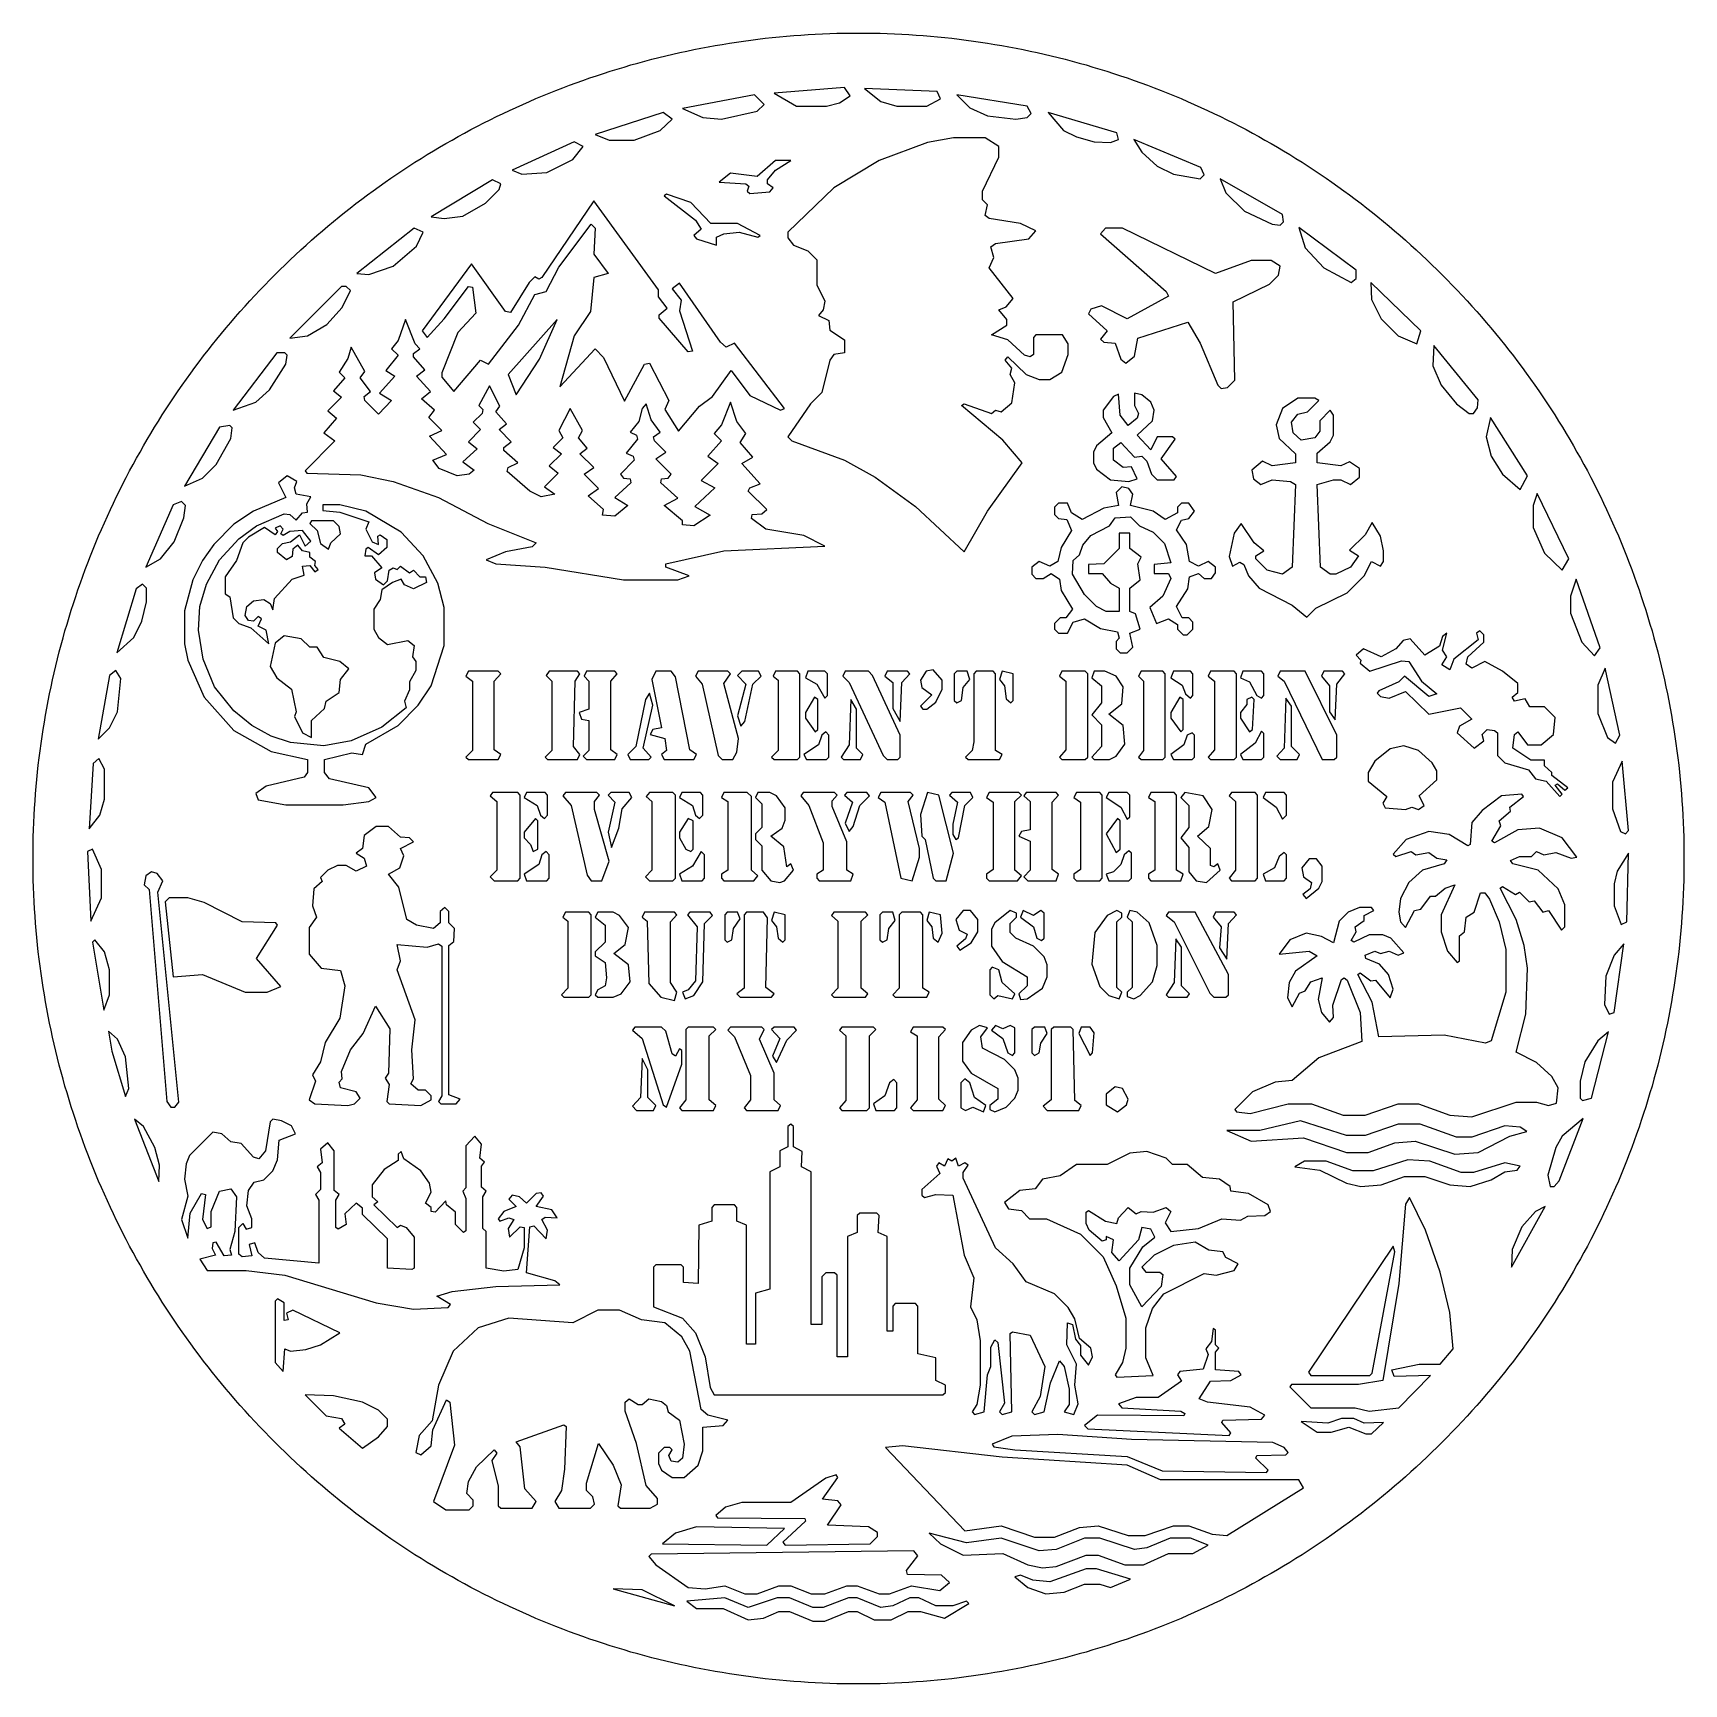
# Model space of a CAD drawing. Header units: millimetres. Extents: x 0 to 305, y 0 to 305.
import ezdxf

# ---------------------------------------------------------------- set-up
doc = ezdxf.new("R2010")
doc.units = ezdxf.units.MM

msp = doc.modelspace()

# ---------------------------------------------------------------- linework, layer by layer
at = {"layer": 'CUT_INNER'}
for points in [[(135.0106, 291.59), (133.2194, 293.3812), (119.9348, 290.8437), (123.6664, 289.2018), (127.0995, 288.9032), (133.6672, 290.3959)], [(150.8327, 293.2319), (149.7879, 294.7246), (136.8018, 293.6797), (140.9812, 291.2915), (146.504, 291.2915), (148.8923, 291.8885)], [(153.5195, 294.5753), (156.5048, 292.1871), (159.4901, 291.2915), (165.0129, 291.2915), (167.5504, 292.6349), (166.9534, 293.9783)], [(170.5357, 293.3812), (172.924, 290.9929), (176.2078, 289.5003), (181.4321, 288.9032), (183.5218, 289.2018), (184.2682, 289.9481), (183.5218, 291.2915)], [(117.9943, 288.9032), (116.3524, 290.0974), (103.8141, 286.0672), (106.3516, 285.0223), (110.9788, 285.0223), (115.7553, 286.8135)], [(187.4027, 290.0974), (190.2388, 286.8135), (192.627, 285.6194), (195.9109, 284.7238), (198.8962, 284.5745), (200.3888, 285.1716), (200.0903, 286.3657)], [(101.5751, 283.8282), (99.9332, 284.7238), (88.4398, 279.4995), (90.231, 278.7532), (94.8582, 279.0517), (99.6347, 281.44)], [(175.76, 285.4701), (169.9387, 285.4701), (165.1622, 284.5745), (156.2063, 281.2907), (147.8474, 276.2157), (139.3393, 268.0061), (139.3393, 266.9612), (140.3841, 265.6178), (143.0709, 264.573), (144.7128, 262.931), (144.7128, 258.3038), (146.2055, 255.3185), (145.907, 253.6766), (145.0114, 252.6317), (146.9518, 251.7361), (147.1011, 249.945), (149.7879, 248.1538), (149.7879, 245.7655), (147.8474, 245.467), (147.1011, 244.4221), (145.6084, 238.4515), (143.5187, 236.3618), (139.3393, 230.2419), (140.0856, 229.4956), (149.7879, 225.9132), (155.4599, 222.7786), (162.9232, 217.4051), (171.8791, 209.0462), (176.2078, 216.5095), (182.6262, 225.4654), (179.0439, 229.6449), (171.4313, 236.0633), (171.8791, 236.3618), (176.9542, 234.5706), (177.7005, 235.1677), (178.7453, 234.8691), (180.6858, 236.5111), (181.2829, 240.2427), (180.3873, 241.7354), (180.6858, 242.9295), (179.4917, 244.4221), (179.9395, 245.0192), (183.3726, 241.7354), (185.7608, 240.8398), (187.7013, 240.8398), (189.9403, 242.1832), (191.1344, 245.467), (191.1344, 247.4074), (190.0895, 249.0494), (185.1638, 249.0494), (184.716, 248.6016), (184.716, 245.467), (184.1189, 245.0192), (183.074, 245.3177), (179.9395, 248.1538), (176.9542, 249.0494), (179.7902, 250.8405), (179.7902, 251.8854), (178.2976, 253.6766), (179.6409, 254.2737), (180.9843, 255.7663), (176.5064, 261.4384), (177.402, 263.3788), (176.8049, 265.3193), (177.7005, 265.9164), (183.8204, 266.8119), (185.1638, 268.3046), (182.3277, 269.648), (176.5064, 270.5436), (175.76, 271.1406), (176.2078, 273.0811), (175.3122, 273.9767), (175.3122, 275.6186), (178.2976, 281.8878), (178.2976, 283.8282)], [(203.2249, 285.1716), (204.7175, 282.7833), (207.5536, 280.2458), (210.5389, 278.7532), (215.4646, 277.8576), (216.211, 278.6039), (215.6139, 279.9473)], [(139.9363, 281.2907), (137.1003, 281.2907), (133.6672, 278.3054), (128.7414, 278.9024), (126.6517, 277.2605), (131.5775, 276.962), (132.1745, 276.5142), (131.876, 275.6186), (132.3238, 275.1708), (136.0554, 275.4693), (136.6525, 276.2157), (135.6076, 276.962), (135.6076, 277.7083), (137.1003, 279.4995)], [(86.35, 276.962), (84.8574, 277.7083), (73.5132, 270.8421), (75.9015, 270.5436), (79.3346, 270.9914), (83.514, 273.3796), (86.0515, 275.9171)], [(219.1963, 277.8576), (220.2411, 275.3201), (223.6742, 271.887), (228.7493, 269.4987), (230.2419, 269.3495), (230.839, 269.9465), (230.6897, 271.2899)], [(116.5017, 274.723), (122.323, 270.2451), (123.3679, 268.6031), (122.0245, 267.409), (122.4723, 266.8119), (126.2039, 265.6178), (126.2039, 267.1105), (127.5473, 267.7075), (130.3833, 268.0061), (133.8165, 267.1105), (134.2643, 267.409), (130.0848, 269.648), (125.1591, 269.648), (121.4274, 273.5289), (116.9495, 275.0215)], [(71.8713, 249.7957), (72.7669, 248.6016), (75.9015, 252.0347), (80.3794, 258.0053), (81.1258, 257.856), (81.7228, 253.0795), (78.439, 249.4972), (75.4537, 242.0339), (75.4537, 241.2876), (77.6927, 238.6008), (82.6184, 244.4221), (84.1111, 243.6758), (89.6339, 250.8405), (92.6192, 256.5126), (94.7089, 257.1097), (97.0972, 261.5877), (103.0678, 269.4987), (103.8141, 268.7524), (103.5156, 263.9759), (106.2024, 260.3935), (103.5156, 259.6472), (102.9185, 253.3781), (99.9332, 248.9001), (97.2464, 239.4964), (103.8141, 246.5119), (105.3068, 244.8699), (109.1877, 236.8096), (112.9193, 243.6758), (113.8149, 243.8251), (117.3973, 236.9589), (116.6509, 235.3169), (119.1884, 231.2868), (123.0693, 235.914), (125.4576, 237.7052), (128.8907, 242.4817), (132.3238, 237.8545), (137.9959, 235.1677), (138.7422, 235.4662), (129.4878, 247.5567), (127.9951, 246.8104), (126.9502, 247.706), (119.3377, 258.6024), (117.9943, 257.5575), (119.6362, 255.4678), (119.3377, 253.5273), (121.726, 246.0641), (120.9796, 245.9148), (115.6061, 252.1839), (115.6061, 252.781), (117.0987, 253.9751), (115.4568, 256.0648), (115.4568, 257.4082), (103.5156, 273.8274), (93.9626, 259.6472), (93.3655, 259.3487), (92.6192, 259.7965), (91.5743, 258.7516), (88.1412, 253.2288), (87.2456, 253.3781), (80.9765, 262.1847)], [(72.0206, 268.0061), (70.3786, 268.7524), (59.7808, 260.3935), (62.0198, 260.2443), (66.4977, 261.7369), (70.8264, 265.4686)], [(198.0006, 268.7524), (197.105, 267.7075), (209.1955, 257.1097), (209.6433, 256.2141), (202.0308, 252.0347), (197.2543, 254.4229), (195.3138, 253.8259), (194.866, 252.9303), (198.2991, 249.7957), (197.105, 248.303), (197.7021, 247.706), (199.7918, 247.5567), (200.8366, 244.5714), (201.7322, 243.8251), (203.3741, 245.1685), (203.9712, 248.4523), (213.2257, 251.4376), (215.4646, 247.5567), (218.7485, 239.7949), (219.3455, 239.1978), (220.5397, 239.3471), (221.8831, 240.6905), (221.5845, 255.1692), (228.3015, 258.4531), (229.9434, 260.095), (230.2419, 261.7369), (228.6, 262.7818), (224.8684, 262.7818), (218.3007, 260.3935), (201.1352, 268.7524)], [(233.675, 268.9017), (234.8691, 265.17), (238.3023, 261.4384), (243.3773, 258.7516), (244.2729, 259.4979), (244.2729, 260.9906)], [(58.5867, 257.259), (57.8404, 258.0053), (56.9448, 258.0053), (47.3918, 248.4523), (50.6756, 248.9001), (54.258, 250.9898), (57.094, 254.1244)], [(246.9596, 258.7516), (247.1089, 255.617), (248.9001, 252.0347), (252.0347, 248.9001), (255.4678, 247.4074), (256.2141, 249.7957)], [(50.2278, 223.9728), (50.5263, 223.525), (60.5271, 223.2264), (66.4977, 222.0323), (74.8566, 219.047), (83.9618, 214.2705), (92.9177, 210.6881), (92.1714, 209.9418), (87.2456, 209.0462), (83.6633, 207.5536), (85.4545, 206.8072), (94.5596, 206.2102), (109.0384, 203.8219), (119.0392, 203.8219), (121.1289, 204.5683), (116.8002, 206.2102), (116.8002, 206.8072), (127.5473, 209.1955), (146.2055, 210.0911), (142.3246, 212.0315), (135.3091, 213.2257), (132.6223, 215.1661), (132.7716, 215.9124), (134.5628, 216.0617), (135.4584, 216.808), (132.0253, 220.2411), (132.3238, 220.8382), (134.2643, 221.5845), (130.8311, 225.3162), (132.9209, 226.5103), (130.5326, 229.1971), (131.5775, 230.839), (129.9356, 233.078), (128.7414, 236.6603), (127.0995, 232.4809), (125.7561, 230.839), (127.0995, 229.4956), (124.562, 226.6595), (126.5024, 225.3162), (123.3679, 222.1816), (125.9054, 220.8382), (122.1738, 217.4051), (125.0098, 215.7632), (122.0245, 213.8227), (119.9348, 213.972), (119.9348, 214.7183), (116.5017, 217.5544), (119.0392, 218.8977), (115.9046, 221.7338), (116.0539, 222.4801), (117.248, 222.6294), (117.8451, 223.3757), (115.009, 226.2118), (116.8002, 227.4059), (114.7105, 229.4956), (114.5612, 230.2419), (115.7553, 231.1375), (114.1134, 233.3765), (113.2178, 236.3618), (112.4715, 235.4662), (111.8744, 233.078), (110.2325, 231.1375), (111.4266, 230.5405), (111.5759, 229.7941), (109.4862, 227.2566), (110.8296, 226.6595), (110.9788, 225.9132), (108.4413, 223.3757), (109.0384, 222.6294), (110.2325, 222.4801), (110.3818, 221.7338), (107.3965, 219.047), (109.7847, 217.5544), (107.3965, 215.6139), (105.1575, 215.7632), (105.3068, 216.808), (102.4707, 219.3455), (104.4112, 220.6889), (101.7244, 223.3757), (103.5156, 224.5698), (100.9781, 227.1073), (102.3214, 228.1522), (100.6795, 230.0927), (101.4259, 231.436), (99.1869, 235.4662), (97.0972, 231.436), (97.8435, 230.0927), (96.0523, 228.3015), (97.545, 227.1073), (95.306, 224.8684), (96.9479, 223.525), (94.4104, 220.9875), (96.3508, 219.6441), (93.8133, 219.1963), (91.7236, 220.2411), (87.5442, 223.8235), (87.6934, 224.5698), (89.4846, 225.4654), (86.9471, 227.7044), (86.9471, 228.3015), (88.2905, 229.3463), (86.0515, 231.5853), (87.3949, 232.6302), (85.4545, 234.8691), (86.2008, 235.914), (84.2603, 239.6456), (82.3199, 236.0633), (83.0662, 235.3169), (82.9169, 234.5706), (81.275, 232.9287), (82.6184, 231.5853), (80.3794, 229.3463), (82.0214, 228.0029), (79.3346, 225.6147), (81.4243, 224.122), (80.5287, 223.3757), (78.2897, 223.0772), (75.0059, 224.4206), (73.8118, 225.9132), (76.3493, 226.9581), (73.2147, 230.3912), (75.4537, 231.436), (73.0654, 233.8243), (74.1103, 235.1677), (71.722, 237.2574), (73.364, 238.6008), (70.8264, 241.4368), (72.3191, 242.631), (70.2294, 245.0192), (70.2294, 245.6163), (71.4235, 246.5119), (70.5279, 247.4074), (68.7367, 251.8854), (67.3933, 248.0045), (66.1992, 246.5119), (67.3933, 245.3177), (65.1544, 242.4817), (66.7963, 241.4368), (63.9602, 238.3023), (66.1992, 236.9589), (63.811, 234.4214), (61.2735, 236.9589), (61.1242, 237.7052), (62.3183, 238.6008), (60.3779, 241.1383), (61.2735, 242.3324), (58.7359, 246.8104), (58.1389, 244.7207), (56.497, 242.1832), (57.5418, 241.1383), (55.4521, 238.75), (56.9448, 237.5559), (54.4072, 235.0184), (56.0492, 233.675), (53.6609, 230.9882), (55.7506, 229.4956)], [(96.7986, 251.8854), (87.6934, 241.7354), (89.1861, 238.0037), (93.5148, 244.5714)], [(258.6024, 247.1089), (258.4531, 243.3773), (259.9457, 239.7949), (262.7818, 236.3618), (265.17, 234.5706), (265.9164, 234.5706), (266.6627, 235.6155), (266.8119, 237.1081)], [(46.4962, 245.7655), (45.0035, 245.7655), (36.9432, 235.1677), (41.1226, 236.6603), (43.6601, 238.8993), (46.6454, 243.6758), (46.944, 245.3177)], [(199.4932, 237.7052), (197.5528, 235.1677), (197.5528, 233.8243), (199.1947, 230.9882), (196.3587, 228.6), (195.7616, 227.4059), (195.7616, 225.4654), (196.3587, 224.2713), (198.8962, 222.3309), (202.3293, 222.0323), (203.8219, 222.4801), (202.7771, 224.7191), (201.2844, 224.5698), (199.4932, 225.9132), (199.4932, 228.1522), (200.8366, 229.1971), (203.3741, 226.5103), (204.7175, 226.6595), (205.6131, 225.764), (206.5087, 223.3757), (207.5536, 222.3309), (210.6881, 222.3309), (211.1359, 222.9279), (208.2999, 226.2118), (210.8374, 229.7941), (210.3896, 230.2419), (207.5536, 230.2419), (206.3595, 227.8537), (203.8219, 230.5405), (206.658, 233.2272), (206.9565, 235.1677), (206.3595, 236.6603), (204.7175, 238.0037), (203.3741, 238.3023), (203.3741, 236.0633), (204.1205, 234.5706), (203.8219, 233.675), (202.18, 232.3316), (200.6874, 234.2721), (200.3888, 238.153)], [(233.5258, 237.4067), (230.6897, 235.4662), (229.4956, 232.4809), (230.0927, 229.9434), (233.078, 227.1073), (233.078, 225.4654), (228.7493, 224.8684), (226.9581, 225.764), (225.0176, 224.122), (225.3162, 222.4801), (226.6595, 221.4353), (228.7493, 222.3309), (232.1824, 222.0323), (233.078, 221.4353), (232.4809, 206.2102), (230.6897, 204.8668), (227.8537, 205.6131), (225.764, 207.7028), (225.764, 208.2999), (227.2566, 209.1955), (225.4654, 210.6881), (223.0772, 214.2705), (221.7338, 212.4793), (220.8382, 208.1506), (221.4353, 206.3595), (222.7786, 207.1058), (223.525, 206.658), (224.4206, 204.5683), (226.361, 202.3293), (232.4809, 199.1947), (235.1677, 196.9557), (236.8096, 198.5976), (242.631, 201.4337), (245.7655, 204.5683), (247.1089, 207.255), (248.7508, 206.3595), (249.3479, 207.255), (249.3479, 209.1955), (248.7508, 211.8823), (247.2582, 214.4198), (245.9148, 212.1808), (243.0787, 209.3448), (244.7207, 208.2999), (243.228, 206.2102), (240.5412, 204.8668), (239.4964, 204.8668), (237.7052, 206.2102), (237.1081, 221.4353), (240.0934, 222.3309), (241.4368, 222.3309), (243.228, 221.4353), (244.8699, 222.7786), (244.8699, 224.4206), (243.0787, 225.6147), (241.4368, 224.8684), (237.1081, 225.4654), (237.1081, 227.2566), (239.4964, 229.3463), (240.0934, 230.5405), (240.0934, 234.2721), (239.4964, 235.1677), (237.5559, 233.2272), (237.5559, 231.2868), (236.6603, 230.0927), (234.1228, 229.6449), (232.6302, 230.9882), (232.3316, 232.9287), (233.5258, 234.4214), (235.3169, 234.8691), (237.4067, 236.9589), (236.6603, 237.4067)], [(36.3461, 232.3316), (34.4057, 232.0331), (27.9873, 221.1367), (31.2711, 222.6294), (33.8086, 225.1669), (36.4954, 229.9434), (36.7939, 231.8838)], [(269.0509, 233.8243), (268.3046, 230.2419), (269.2002, 226.6595), (271.2899, 223.3757), (274.5738, 220.5397), (275.9171, 223.0772)], [(46.944, 223.0772), (45.3021, 221.7338), (46.6454, 219.047), (40.6748, 216.5095), (37.0925, 214.1213), (33.3608, 210.3896), (31.2711, 207.4043), (29.4799, 203.8219), (27.9873, 198.1499), (27.9873, 192.03), (28.5843, 189.0447), (31.5696, 182.1785), (37.0925, 176.0586), (43.9587, 172.1777), (50.6756, 170.685), (50.6756, 168.2968), (50.0786, 167.4012), (43.0631, 165.7593), (41.1226, 164.4159), (41.5704, 163.2217), (46.6454, 162.3262), (57.2433, 162.3262), (62.0198, 162.9232), (63.3632, 163.6695), (62.0198, 165.4607), (54.7058, 167.1026), (53.8102, 168.2968), (53.8102, 170.685), (58.8852, 171.8791), (60.8257, 171.5806), (61.4227, 173.5211), (67.3933, 176.9542), (71.125, 180.6858), (73.5132, 184.2682), (75.9015, 191.7314), (75.9015, 198.7469), (74.7073, 203.2249), (72.0206, 208.2999), (67.9904, 212.6286), (61.4227, 216.5095), (56.6462, 217.7036), (53.5117, 217.7036), (53.5117, 216.6588), (56.6462, 216.3602), (62.0198, 214.569), (61.4227, 213.2257), (62.6168, 210.8374), (63.811, 210.3896), (63.6617, 211.8823), (64.1095, 212.1808), (65.3036, 211.2852), (65.3036, 209.7926), (63.811, 208.4492), (61.8705, 209.7926), (61.4227, 209.494), (61.2735, 208.2999), (62.4676, 208.2999), (64.408, 206.0609), (63.0646, 205.1653), (63.2139, 203.9712), (64.7066, 202.9263), (65.4529, 203.6727), (65.7514, 205.6131), (66.4977, 206.0609), (67.2441, 205.7624), (67.8411, 206.3595), (69.4831, 205.1653), (70.2294, 205.6131), (71.4235, 204.419), (72.4684, 204.419), (72.6176, 203.3741), (70.2294, 202.18), (68.5875, 202.9263), (67.9904, 203.9712), (66.3485, 203.3741), (64.408, 202.0308), (64.1095, 200.2396), (62.9154, 198.4484), (62.9154, 194.7167), (63.811, 193.2241), (65.4529, 191.8807), (69.1845, 192.627), (70.3786, 191.7314), (70.0801, 189.6417), (70.6772, 188.7461), (70.6772, 187.1042), (69.4831, 185.0145), (69.4831, 183.5218), (68.5875, 181.4321), (68.886, 180.238), (64.408, 176.6556), (58.7359, 174.1181), (53.6609, 173.2225), (47.541, 173.8196), (43.9587, 175.0137), (40.3763, 176.9542), (37.0925, 179.6409), (33.5101, 184.1189), (31.4204, 189.1939), (30.5248, 194.5675), (30.8233, 198.8962), (32.0174, 203.0756), (34.4057, 207.5536), (37.9881, 211.4345), (41.2719, 213.8227), (46.3469, 216.0617), (47.3918, 215.9124), (48.5859, 214.8676), (49.78, 216.211), (50.6756, 216.3602), (50.5263, 217.8529), (51.2727, 219.1963), (48.5859, 219.6441), (48.2874, 220.8382), (48.7352, 222.0323)], [(200.9859, 220.9875), (199.941, 219.9426), (200.3888, 217.5544), (197.7021, 217.1066), (193.6719, 215.0168), (191.7314, 216.211), (190.9851, 218.0022), (189.3432, 218.0022), (188.5969, 217.2558), (188.5969, 215.9124), (189.3432, 215.1661), (190.8358, 215.0168), (191.7314, 212.9271), (189.791, 209.7926), (189.1939, 207.255), (187.7013, 206.3595), (185.7608, 207.255), (184.4174, 206.2102), (184.4174, 204.8668), (185.1638, 204.1205), (186.5071, 204.1205), (187.9998, 205.0161), (189.4925, 203.9712), (189.791, 201.8815), (191.8807, 198.4484), (190.6866, 196.8065), (189.6417, 196.8065), (188.5969, 195.7616), (188.5969, 194.7167), (189.3432, 193.9704), (190.9851, 193.9704), (192.03, 196.0601), (194.1197, 196.6572), (197.105, 194.866), (200.2396, 194.269), (200.5381, 193.0748), (199.941, 192.4778), (199.941, 191.1344), (200.6874, 190.3881), (202.0308, 190.3881), (203.0756, 191.4329), (202.4786, 193.9704), (204.419, 194.7167), (203.5234, 197.5528), (202.4786, 198.0006), (202.4786, 202.3293), (204.419, 203.8219), (203.9712, 206.8072), (204.5683, 208.0014), (202.4786, 209.6433), (202.4786, 212.4793), (200.5381, 212.4793), (200.5381, 209.6433), (197.7021, 206.8072), (194.866, 206.658), (194.866, 205.0161), (197.4035, 205.0161), (198.8962, 203.2249), (200.5381, 202.3293), (200.5381, 198.0006), (198.1499, 198.0006), (196.3587, 198.8962), (194.1197, 201.1352), (191.8807, 204.8668), (192.03, 207.4043), (193.2241, 208.4492), (193.8212, 210.2404), (195.3138, 212.0315), (198.7469, 213.8227), (199.7918, 215.3154), (202.6278, 215.4646), (204.2697, 213.8227), (206.8072, 212.6286), (208.897, 210.5389), (210.0911, 206.9565), (206.9565, 206.658), (206.9565, 205.0161), (209.6433, 205.0161), (210.0911, 204.1205), (208.5984, 200.8366), (206.2102, 198.7469), (207.4043, 195.7616), (209.6433, 196.6572), (211.2852, 195.6123), (211.2852, 194.7167), (212.3301, 193.6719), (213.0764, 193.6719), (214.1213, 194.7167), (214.1213, 196.0601), (213.3749, 196.8065), (212.1808, 196.8065), (211.1359, 198.8962), (213.2257, 202.18), (213.5242, 204.419), (215.1661, 205.0161), (216.211, 204.1205), (217.5544, 204.1205), (218.3007, 205.1653), (218.3007, 206.2102), (216.9573, 207.255), (215.1661, 206.3595), (213.5242, 207.255), (212.9271, 210.3896), (211.1359, 213.0764), (212.0315, 214.8676), (213.3749, 215.1661), (214.4198, 216.5095), (213.3749, 218.0022), (212.0315, 218.0022), (211.2852, 217.2558), (211.2852, 216.211), (209.0462, 215.0168), (206.8072, 216.5095), (202.6278, 217.5544), (203.0756, 219.6441), (202.3293, 220.6889)], [(277.7083, 219.7933), (276.962, 217.5544), (276.962, 213.5242), (279.0517, 208.7477), (282.3356, 205.6131), (283.5297, 207.7028)], [(27.3902, 218.3007), (25.8976, 217.7036), (20.8225, 206.2102), (23.5093, 207.7028), (26.0468, 210.8374), (27.838, 215.3154), (28.1365, 217.5544)], [(45.6006, 213.8227), (44.705, 213.3749), (45.1528, 212.7779), (44.705, 212.1808), (42.7645, 213.5242), (39.7792, 211.733), (38.7344, 210.6881), (37.5403, 207.4043), (35.4505, 204.419), (35.4505, 201.2844), (36.3461, 200.6874), (36.9432, 196.8065), (37.9881, 195.7616), (40.227, 195.0153), (43.5109, 192.03), (43.0631, 194.5675), (41.5704, 195.3138), (42.1675, 196.6572), (41.5704, 197.105), (40.6748, 196.2094), (39.7792, 196.3587), (39.1822, 197.2543), (39.4807, 198.8962), (40.6748, 199.941), (42.6153, 200.2396), (43.8094, 199.4932), (44.2572, 198.2991), (44.5557, 200.3888), (47.8396, 203.9712), (50.0786, 204.7175), (49.78, 206.3595), (51.1234, 206.5087), (52.019, 205.3146), (52.6161, 205.7624), (52.019, 206.5087), (52.1683, 207.255), (51.1234, 208.0014), (51.1234, 208.897), (49.78, 209.1955), (48.8844, 210.2404), (47.9888, 209.494), (47.8396, 208.1506), (46.7947, 207.5536), (45.1528, 208.897), (45.1528, 209.6433), (46.0484, 210.5389), (47.541, 210.8374), (49.183, 212.1808), (50.2278, 210.0911), (51.2727, 210.9867), (49.78, 212.9271), (47.3918, 212.7779), (46.1976, 212.0315), (45.7499, 212.3301), (46.1976, 213.2257)], [(51.4219, 214.7183), (51.1234, 214.2705), (52.4668, 212.9271), (53.0639, 210.5389), (54.5565, 209.494), (55.0043, 210.6881), (56.7955, 212.3301), (56.497, 213.6735), (55.4521, 214.7183)], [(20.2255, 203.0756), (19.0313, 202.18), (15.449, 190.3881), (18.5835, 193.2241), (20.0762, 196.2094), (20.9718, 199.7918), (20.9718, 202.3293)], [(284.8731, 203.9712), (283.8282, 200.8366), (283.8282, 197.7021), (285.9179, 192.3285), (288.3062, 189.791), (289.351, 191.2836)], [(46.3469, 193.5226), (44.705, 192.1792), (43.8094, 187.8505), (45.0035, 185.7608), (47.6903, 183.6711), (48.5859, 179.4917), (48.2874, 178.5961), (49.78, 175.6108), (51.4219, 174.7152), (51.4219, 177.8498), (53.8102, 180.0887), (54.1087, 181.4321), (56.497, 183.074), (56.7955, 185.4623), (58.2881, 187.4027), (56.6462, 188.7461), (53.6609, 189.4925), (52.4668, 191.4329), (51.1234, 191.4329), (49.4815, 192.9256)], [(244.2729, 189.9403), (245.1685, 189.0447), (245.0192, 188.4476), (246.8104, 186.9549), (252.6317, 188.8954), (253.9751, 188.7461), (256.3634, 185.1638), (259.1994, 182.7755), (257.7068, 182.3277), (253.2288, 186.0594), (252.1839, 185.0145), (248.4523, 183.3726), (248.1538, 182.9248), (248.7508, 182.3277), (250.3928, 182.0292), (253.3781, 183.2233), (257.7068, 179.0439), (263.5281, 180.238), (265.6178, 178.1483), (263.3788, 176.8049), (262.931, 175.6108), (266.0656, 172.7747), (267.8568, 174.1181), (267.5583, 175.3122), (268.4539, 176.2078), (269.7973, 176.0586), (270.3943, 175.6108), (270.3943, 171.4313), (271.7377, 170.088), (276.0664, 168.7446), (277.4098, 167.1026), (279.3502, 166.6548), (281.8878, 163.8188), (282.3356, 164.2666), (280.9922, 165.9085), (281.44, 166.2071), (282.7833, 165.0129), (283.3804, 165.4607), (280.3951, 167.6997), (280.3951, 168.2968), (279.0517, 169.4909), (279.0517, 170.5357), (276.5142, 170.5357), (273.2304, 172.7747), (273.5289, 175.3122), (274.126, 175.76), (275.9171, 173.3718), (278.4547, 173.3718), (280.6936, 175.3122), (280.9922, 178.4468), (279.0517, 180.3873), (276.3649, 180.3873), (275.4693, 181.8799), (273.5289, 181.4321), (273.0811, 182.1785), (274.126, 183.074), (274.126, 184.716), (271.2899, 186.9549), (268.0061, 188.7461), (265.6178, 187.552), (264.573, 188.2983), (264.8715, 189.6417), (267.8568, 192.3285), (267.8568, 193.6719), (267.1105, 194.4182), (266.5134, 193.9704), (266.8119, 192.7763), (262.334, 189.1939), (261.5877, 187.2535), (260.095, 188.1491), (260.9906, 189.6417), (260.2443, 190.8358), (260.9906, 193.9704), (260.2443, 193.3734), (259.6472, 191.5822), (256.9604, 189.9403), (254.2737, 192.9256), (252.9303, 192.627), (251.5869, 191.1344), (248.9001, 189.6417), (245.6163, 191.1344)], [(15.2997, 187.1042), (14.1056, 186.2086), (12.0159, 174.4167), (14.1056, 176.5064), (15.5982, 179.4917), (16.1953, 185.6116)], [(80.3794, 186.9549), (79.9316, 186.0594), (81.1258, 185.1638), (81.1258, 172.3269), (79.9316, 171.1328), (80.3794, 170.685), (85.9023, 170.685), (86.35, 171.5806), (85.1559, 172.4762), (85.1559, 185.1638), (86.35, 186.5071), (85.9023, 186.9549)], [(95.306, 186.9549), (94.7089, 186.2086), (95.7538, 185.1638), (95.7538, 172.3269), (94.5596, 171.1328), (95.0074, 170.685), (100.5303, 170.685), (100.9781, 171.5806), (99.7839, 173.0733), (100.0825, 185.1638), (100.9781, 186.5071), (100.5303, 186.9549)], [(102.1722, 186.9549), (101.7244, 186.0594), (102.62, 185.1638), (102.62, 179.9395), (100.8288, 179.3424), (101.2766, 178.1483), (102.62, 177.8498), (102.62, 172.3269), (101.5751, 171.2821), (102.1722, 170.685), (107.3965, 170.685), (107.8443, 171.5806), (106.6501, 172.4762), (106.6501, 185.1638), (107.8443, 186.5071), (107.3965, 186.9549)], [(115.009, 186.9549), (114.2627, 185.4623), (116.0539, 176.5064), (114.4119, 176.2078), (113.9642, 175.3122), (116.6509, 174.5659), (116.9495, 172.3269), (116.0539, 171.5806), (116.5017, 170.685), (122.0245, 170.685), (122.4723, 171.5806), (121.2782, 172.4762), (118.5914, 185.9101), (117.8451, 186.9549)], [(122.7708, 186.9549), (122.323, 186.0594), (123.5171, 184.5667), (126.5024, 171.4313), (127.2488, 170.685), (129.1892, 170.685), (129.9356, 172.0284), (130.2341, 174.5659), (127.5473, 184.716), (128.7414, 186.5071), (128.2936, 186.9549)], [(133.9657, 186.9549), (130.8311, 186.9549), (130.0848, 186.2086), (131.5775, 184.5667), (130.0848, 178.7453), (130.6819, 176.8049), (131.4282, 177.7005), (132.9209, 184.5667), (134.4135, 186.0594)], [(137.1003, 186.9549), (136.6525, 186.0594), (137.5481, 185.313), (137.5481, 172.3269), (136.354, 171.1328), (136.8018, 170.685), (141.1305, 170.685), (141.5783, 171.1328), (141.5783, 186.5071), (141.1305, 186.9549)], [(143.0709, 186.9549), (142.6231, 185.7608), (144.7128, 184.5667), (146.2055, 182.0292), (146.6533, 182.477), (146.6533, 186.5071), (146.2055, 186.9549)], [(149.9371, 186.9549), (149.4893, 186.0594), (150.6834, 184.8652), (156.9526, 171.4313), (157.6989, 170.685), (159.6394, 170.685), (160.0872, 171.1328), (160.0872, 175.163), (155.0121, 186.2086), (154.2658, 186.9549)], [(157.6989, 186.9549), (157.2511, 186.0594), (158.7438, 184.8652), (158.7438, 180.0887), (160.0872, 177.7005), (160.3857, 184.8652), (161.8784, 186.5071), (161.4306, 186.9549)], [(166.2071, 187.2535), (164.8637, 186.9549), (163.8188, 185.313), (164.1173, 183.9696), (165.9085, 182.6262), (163.8188, 180.5365), (164.2666, 179.9395), (165.0129, 179.9395), (166.6548, 181.2829), (167.849, 183.6711), (167.849, 185.313)], [(172.4762, 186.9549), (170.5357, 186.9549), (170.088, 186.5071), (170.088, 181.5814), (170.5357, 181.1336), (171.4313, 181.5814), (171.7299, 183.9696), (172.924, 185.4623)], [(174.1181, 186.9549), (173.6703, 186.5071), (173.6703, 173.9689), (173.3718, 172.3269), (172.1777, 171.1328), (172.6255, 170.685), (178.4468, 170.685), (178.8946, 171.5806), (177.7005, 172.3269), (177.7005, 186.5071), (177.2527, 186.9549)], [(178.8946, 186.9549), (178.4468, 185.4623), (179.3424, 184.2682), (179.6409, 181.8799), (180.5365, 181.1336), (180.9843, 181.5814), (180.9843, 186.5071)], [(189.9403, 186.9549), (189.4925, 186.0594), (190.6866, 185.1638), (190.6866, 172.4762), (189.4925, 171.1328), (189.9403, 170.685), (194.269, 170.685), (194.7167, 171.1328), (194.7167, 186.5071), (194.269, 186.9549)], [(195.9109, 186.9549), (195.4631, 185.7608), (197.2543, 184.2682), (197.2543, 181.1336), (195.4631, 178.8946), (197.2543, 177.1034), (197.2543, 173.0733), (195.4631, 171.1328), (195.9109, 170.685), (198.7469, 170.685), (199.941, 171.2821), (201.583, 173.5211), (201.2844, 176.9542), (198.5976, 179.0439), (200.9859, 180.9843), (201.2844, 184.1189), (199.941, 186.0594), (197.8513, 186.9549)], [(204.5683, 186.9549), (204.1205, 186.0594), (205.0161, 185.1638), (205.0161, 172.3269), (204.1205, 171.1328), (204.5683, 170.685), (208.5984, 170.685), (209.0462, 171.1328), (209.0462, 186.5071), (208.5984, 186.9549)], [(210.5389, 186.9549), (210.0911, 185.7608), (212.1808, 184.4174), (212.7779, 182.7755), (213.6735, 182.0292), (214.1213, 182.477), (214.1213, 186.5071), (213.6735, 186.9549)], [(217.4051, 186.9549), (216.9573, 186.0594), (218.1514, 185.1638), (218.1514, 172.4762), (216.9573, 171.1328), (217.4051, 170.685), (221.7338, 170.685), (222.1816, 171.1328), (222.1816, 186.5071), (221.7338, 186.9549)], [(223.3757, 186.9549), (222.9279, 185.7608), (224.5698, 185.0145), (225.9132, 182.477), (226.8088, 182.0292), (227.2566, 182.477), (227.2566, 186.5071), (226.8088, 186.9549)], [(230.2419, 186.9549), (229.7941, 186.0594), (230.9882, 185.1638), (238.0037, 170.685), (240.2427, 170.685), (240.6905, 171.1328), (240.6905, 175.163), (234.8691, 186.9549)], [(238.3023, 186.9549), (237.8545, 186.0594), (239.3471, 184.2682), (239.3471, 179.4917), (240.392, 177.999), (240.6905, 184.5667), (242.1832, 186.5071), (241.7354, 186.9549)], [(290.2466, 187.552), (288.9032, 184.4174), (288.9032, 179.1931), (290.6944, 174.7152), (292.1871, 173.6703), (292.9334, 175.163)], [(113.8149, 182.9248), (113.0686, 181.7307), (111.2774, 173.0733), (109.7847, 171.5806), (110.2325, 170.685), (113.6656, 170.685), (114.1134, 171.1328), (112.6208, 172.7747), (114.4119, 180.6858)], [(144.265, 182.1785), (142.6231, 179.3424), (142.6231, 178.2976), (144.4143, 175.76), (144.8621, 176.2078), (144.8621, 181.7307)], [(150.982, 181.7307), (150.6834, 173.3718), (149.1908, 171.1328), (149.6386, 170.685), (152.7732, 170.685), (153.221, 171.5806), (152.0268, 172.7747), (152.0268, 179.9395)], [(211.733, 182.1785), (210.0911, 179.3424), (210.0911, 178.2976), (211.8823, 175.76), (212.3301, 176.2078), (212.3301, 181.7307)], [(225.0176, 182.1785), (224.122, 181.7307), (224.122, 180.8351), (222.9279, 179.3424), (222.9279, 178.2976), (224.5698, 175.76), (225.1669, 176.2078), (225.4654, 181.7307)], [(231.2868, 182.0292), (230.9882, 172.7747), (229.6449, 171.2821), (230.2419, 170.685), (233.3765, 170.685), (233.8243, 171.5806), (232.3316, 173.0733), (232.3316, 180.5365)], [(146.3548, 175.76), (145.6084, 175.163), (145.0114, 173.3718), (142.3246, 171.5806), (142.7724, 170.685), (146.504, 170.685), (146.9518, 171.1328), (146.9518, 175.163)], [(213.972, 175.6108), (213.0764, 175.163), (212.4793, 173.3718), (210.0911, 171.5806), (210.5389, 170.685), (213.972, 170.685), (214.4198, 171.1328), (214.4198, 175.163)], [(226.8088, 175.9093), (225.6147, 173.6703), (222.9279, 171.5806), (223.3757, 170.685), (226.8088, 170.685), (227.2566, 171.1328), (227.2566, 175.4615)], [(12.1651, 170.8343), (11.1203, 169.9387), (10.3739, 157.8482), (12.3144, 160.3857), (13.21, 163.371), (13.21, 168.8938)], [(250.542, 172.6255), (247.706, 170.3865), (246.5119, 168.2968), (246.5119, 166.6548), (249.945, 163.8188), (249.1986, 162.6247), (249.6464, 161.7291), (253.3781, 161.4306), (254.5722, 161.8784), (255.7663, 161.4306), (256.8112, 162.1769), (255.9156, 163.9681), (259.1994, 166.9534), (259.1994, 168.5953), (258.3038, 170.088), (255.7663, 172.3269), (253.0795, 173.2225)], [(293.3812, 170.3865), (291.59, 166.5056), (291.59, 161.5798), (293.0827, 157.4004), (293.9783, 156.9526), (294.5753, 157.5497)], [(84.8574, 164.5651), (84.4096, 163.9681), (85.6037, 162.9232), (85.6037, 150.2357), (84.4096, 149.0415), (85.1559, 148.2952), (89.4846, 148.2952), (89.9324, 148.743), (89.9324, 164.1173), (89.4846, 164.5651)], [(91.1265, 164.5651), (90.6787, 163.6695), (93.067, 162.1769), (93.6641, 160.3857), (94.4104, 159.7886), (95.0074, 160.3857), (95.0074, 164.1173), (94.5596, 164.5651)], [(98.2913, 164.5651), (97.8435, 163.9681), (99.3361, 162.1769), (102.3214, 149.3401), (103.0678, 148.2952), (105.0082, 148.2952), (106.3516, 151.8776), (103.6648, 161.4306), (103.6648, 162.9232), (104.5604, 164.1173), (104.1126, 164.5651)], [(110.0833, 164.5651), (106.6501, 164.5651), (106.2024, 164.1173), (107.3965, 162.7739), (106.2024, 157.2511), (106.7994, 154.4151), (108.1428, 157.9975), (108.7399, 161.5798), (110.531, 163.6695)], [(113.8149, 164.5651), (113.2178, 163.8188), (114.2627, 162.9232), (114.2627, 150.2357), (113.0686, 149.0415), (113.8149, 148.2952), (118.1436, 148.2952), (118.5914, 148.743), (118.5914, 164.1173), (118.1436, 164.5651)], [(119.7855, 164.5651), (119.3377, 163.6695), (121.726, 162.1769), (122.323, 160.3857), (123.0693, 159.7886), (123.6664, 160.3857), (123.6664, 164.1173), (123.2186, 164.5651)], [(127.5473, 164.5651), (127.0995, 163.6695), (128.2936, 162.9232), (128.2936, 150.2357), (127.0995, 149.4893), (127.0995, 148.743), (127.5473, 148.2952), (133.0701, 148.2952), (133.8165, 149.1908), (132.6223, 150.2357), (132.6223, 163.8188), (131.876, 164.5651)], [(133.8165, 164.5651), (133.3687, 163.6695), (134.5628, 162.4754), (134.5628, 158.1467), (133.3687, 156.9526), (133.3687, 155.9077), (134.5628, 154.7136), (134.5628, 150.2357), (136.2047, 148.2952), (137.8466, 147.9967), (138.7422, 148.2952), (140.3841, 150.2357), (139.9363, 151.4298), (139.19, 150.8327), (138.5929, 154.5643), (136.2047, 156.5048), (138.2944, 157.9975), (138.8915, 159.4901), (138.8915, 161.7291), (137.2496, 163.9681), (136.0554, 164.5651)], [(142.1753, 164.5651), (141.7275, 163.9681), (143.2202, 162.1769), (145.907, 155.3107), (145.907, 150.2357), (144.7128, 149.4893), (144.7128, 148.743), (145.1606, 148.2952), (150.982, 148.2952), (151.4298, 149.4893), (150.2357, 150.2357), (150.2357, 155.4599), (147.5489, 162.0276), (147.5489, 163.0725), (148.4445, 164.1173), (147.9967, 164.5651)], [(153.9673, 164.5651), (150.2357, 164.5651), (149.7879, 164.1173), (151.2805, 162.7739), (149.9371, 158.893), (150.6834, 157.4004), (151.4298, 158.296), (152.6239, 162.1769), (154.4151, 163.9681)], [(156.5048, 164.5651), (156.057, 163.6695), (157.2511, 162.7739), (160.2364, 148.743), (162.3262, 148.2952), (163.6695, 152.6239), (163.6695, 154.2658), (161.5798, 162.9232), (162.4754, 164.1173), (162.0276, 164.5651)], [(165.1622, 164.5651), (163.8188, 160.535), (164.1173, 156.5048), (164.7144, 155.9077), (166.2071, 148.743), (166.6548, 148.2952), (168.5953, 148.2952), (169.9387, 153.3702), (167.2519, 164.1173)], [(173.0733, 164.5651), (169.6402, 164.5651), (169.1924, 164.1173), (170.685, 162.7739), (169.7894, 158.7438), (169.7894, 156.8033), (170.3865, 155.9077), (170.8343, 156.2063), (172.0284, 162.1769), (173.5211, 163.6695)], [(176.5064, 164.5651), (176.0586, 163.6695), (177.2527, 162.7739), (177.2527, 150.3849), (176.0586, 149.4893), (176.0586, 148.743), (176.5064, 148.2952), (181.7307, 148.2952), (182.477, 149.1908), (181.2829, 150.2357), (181.2829, 162.9232), (182.477, 164.1173), (182.0292, 164.5651)], [(183.3726, 164.5651), (182.9248, 163.9681), (184.1189, 162.9232), (184.1189, 157.6989), (182.477, 157.4004), (182.0292, 156.5048), (184.1189, 155.6092), (184.1189, 150.2357), (182.9248, 149.0415), (183.6711, 148.2952), (188.8954, 148.2952), (189.3432, 149.4893), (188.1491, 150.3849), (188.1491, 162.7739), (189.3432, 164.1173), (188.8954, 164.5651)], [(192.627, 164.5651), (192.1792, 163.6695), (193.3734, 162.7739), (193.3734, 150.3849), (192.1792, 149.4893), (192.1792, 148.743), (192.627, 148.2952), (196.9557, 148.2952), (197.4035, 148.743), (197.4035, 164.1173), (196.9557, 164.5651)], [(198.5976, 164.5651), (198.1499, 163.6695), (200.8366, 161.8784), (202.0308, 159.6394), (202.4786, 160.0872), (202.4786, 164.1173), (202.0308, 164.5651)], [(206.3595, 164.5651), (205.9117, 163.6695), (207.1058, 162.9232), (207.1058, 150.2357), (205.9117, 149.4893), (205.9117, 148.743), (206.3595, 148.2952), (211.8823, 148.2952), (212.3301, 149.4893), (211.1359, 150.2357), (211.1359, 164.1173), (210.6881, 164.5651)], [(212.6286, 164.5651), (211.8823, 163.6695), (213.3749, 162.1769), (213.3749, 158.1467), (211.8823, 156.2063), (213.3749, 154.4151), (213.3749, 149.9371), (214.7183, 148.2952), (216.6588, 147.9967), (219.1963, 150.2357), (218.7485, 151.4298), (218.0022, 150.8327), (217.4051, 151.1312), (217.4051, 154.2658), (215.0168, 156.5048), (217.1066, 158.296), (217.7036, 161.4306), (216.0617, 163.9681)], [(221.286, 164.5651), (220.8382, 163.9681), (222.0323, 162.9232), (222.0323, 150.2357), (220.8382, 148.743), (221.286, 148.2952), (225.6147, 148.2952), (226.0625, 148.743), (226.0625, 164.1173), (225.6147, 164.5651)], [(274.8723, 164.2666), (271.1406, 163.9681), (267.5583, 161.2813), (265.6178, 159.0423), (265.3193, 155.0121), (264.8715, 154.7136), (261.4384, 156.8033), (257.7068, 157.4004), (253.5273, 155.9077), (251.1391, 153.221), (251.5869, 152.7732), (254.4229, 153.6688), (255.3185, 153.0717), (257.7068, 153.5195), (259.1994, 152.4746), (260.9906, 152.1761), (260.5428, 151.4298), (256.5126, 150.2357), (253.9751, 147.9967), (252.4825, 145.0114), (252.1839, 142.4738), (252.4825, 140.6827), (253.3781, 139.6378), (255.02, 142.7724), (256.2141, 143.0709), (258.0053, 145.4592), (258.9009, 145.4592), (260.6921, 146.9518), (262.4833, 147.5489), (259.9457, 142.0261), (259.9457, 138.8915), (261.1399, 135.3091), (262.931, 133.2194), (263.3788, 133.5179), (263.3788, 138.1452), (264.2744, 138.8915), (264.573, 141.5783), (266.0656, 142.4738), (267.2597, 146.0562), (268.0061, 146.0562), (268.9017, 144.8621), (270.6929, 140.6827), (271.887, 135.6076), (271.887, 127.6966), (269.2002, 118.7406), (268.1553, 118.2929), (260.5428, 119.7855), (248.4523, 119.487), (247.2582, 125.9054), (244.5714, 130.9804), (245.0192, 131.2789), (246.9596, 129.7863), (247.8552, 129.9356), (250.542, 126.6517), (251.1391, 128.2936), (250.2435, 130.9804), (248.6016, 132.9209), (246.0641, 133.9657), (245.9148, 134.5628), (247.706, 135.3091), (248.7508, 134.8613), (250.3928, 135.3091), (252.0347, 134.5628), (253.0795, 135.0106), (250.6913, 137.6974), (249.1986, 138.2944), (246.6611, 138.2944), (243.8251, 136.951), (243.3773, 137.2496), (244.2729, 138.8915), (244.1236, 139.7871), (245.7655, 140.9812), (245.7655, 141.8768), (247.5567, 142.7724), (247.1089, 143.3694), (244.8699, 143.3694), (242.7802, 142.4738), (241.1383, 140.8319), (240.0934, 136.8018), (237.8545, 137.9959), (235.0184, 138.5929), (232.0331, 137.3988), (230.0927, 134.712), (235.6155, 135.3091), (237.1081, 134.4135), (233.078, 131.5775), (231.8838, 129.4878), (231.5853, 126.6517), (232.4809, 125.0098), (233.8243, 127.5473), (234.8691, 127.9951), (235.914, 129.637), (238.0037, 130.3833), (237.2574, 126.3532), (237.8545, 123.9649), (239.3471, 122.1738), (240.0934, 123.0693), (239.9442, 125.3083), (241.5861, 130.0848), (242.0339, 130.3833), (242.631, 129.9356), (245.0192, 123.9649), (245.3177, 118.5914), (237.4067, 115.6061), (232.4809, 111.4266), (229.3463, 111.1281), (225.1669, 109.3369), (221.8831, 106.0531), (222.1816, 105.6053), (224.7191, 105.3068), (231.7346, 107.0979), (236.0633, 107.0979), (241.8846, 105.0082), (245.9148, 105.0082), (252.0347, 107.0979), (255.7663, 107.0979), (261.5877, 105.0082), (265.6178, 104.7097), (273.8274, 107.3965), (277.5591, 107.3965), (279.798, 106.7994), (281.2907, 107.2472), (281.5892, 110.0833), (280.3951, 112.173), (277.5591, 114.7105), (273.8274, 116.6509), (275.6186, 123.6664), (275.9171, 132.1745), (275.3201, 136.354), (273.8274, 141.1305), (270.8421, 146.9518), (271.2899, 147.2503), (273.6782, 145.7577), (274.4245, 146.2055), (276.2157, 144.4143), (277.1113, 144.5636), (278.7532, 142.4738), (279.798, 142.7724), (282.1863, 139.19), (282.7833, 139.7871), (282.7833, 143.8172), (281.5892, 146.8025), (277.8576, 150.2357), (273.2304, 151.4298), (272.7826, 152.0268), (274.4245, 152.7732), (276.6635, 152.7732), (277.5591, 153.6688), (278.9024, 153.0717), (281.1414, 153.5195), (283.9775, 152.4746), (285.0223, 152.6239), (282.3356, 156.2063), (278.1561, 157.9975), (274.126, 157.6989), (269.7973, 155.3107), (269.3495, 155.6092), (270.9914, 158.4452), (270.6929, 159.3408), (272.7826, 161.132), (272.6333, 161.8784), (275.1708, 163.8188)], [(227.5551, 164.5651), (227.1073, 163.6695), (229.4956, 161.8784), (230.6897, 159.6394), (231.436, 160.3857), (231.436, 164.1173), (230.9882, 164.5651)], [(92.7685, 159.7886), (90.6787, 157.2511), (90.6787, 156.2063), (91.8729, 155.0121), (92.3207, 153.6688), (93.2163, 154.1166), (93.2163, 159.3408)], [(120.9796, 159.7886), (119.3377, 157.2511), (119.3377, 156.2063), (120.5318, 154.1166), (121.4274, 153.6688), (121.8752, 154.1166), (121.8752, 159.3408)], [(200.2396, 159.7886), (198.1499, 156.9526), (199.941, 153.5195), (200.6874, 154.1166), (200.6874, 159.3408)], [(63.3632, 158.296), (61.1242, 156.6541), (60.8257, 154.2658), (59.6315, 153.3702), (61.1242, 152.4746), (61.572, 150.982), (59.6315, 150.0864), (57.8404, 151.1312), (56.1984, 151.1312), (54.4072, 150.2357), (53.0639, 148.8923), (53.3624, 148.1459), (51.8697, 146.8025), (51.5712, 143.668), (52.3175, 141.5783), (50.9741, 139.6378), (50.9741, 134.712), (53.2131, 132.1745), (56.7955, 131.7267), (57.5418, 128.8907), (56.6462, 122.9201), (53.9595, 118.4421), (53.0639, 114.8597), (51.5712, 112.4715), (52.1683, 111.2774), (50.9741, 107.8443), (52.019, 107.0979), (58.1389, 106.7994), (59.333, 107.0979), (60.3779, 108.1428), (59.6315, 109.3369), (56.7955, 110.0833), (56.497, 111.1281), (57.094, 111.7252), (56.9448, 113.0686), (58.5867, 117.0987), (60.9749, 120.084), (63.2139, 125.1591), (65.9007, 120.9796), (65.6022, 112.77), (65.0051, 111.8744), (65.7514, 110.6803), (65.3036, 107.5457), (65.7514, 107.0979), (71.5728, 106.7994), (73.5132, 107.8443), (73.5132, 108.5906), (72.4684, 109.6355), (71.125, 109.6355), (69.7816, 110.8296), (70.2294, 111.7252), (69.9309, 117.0987), (70.5279, 122.6215), (67.2441, 131.876), (67.8411, 133.5179), (67.2441, 136.5032), (72.7669, 136.0554), (74.8566, 136.6525), (75.4537, 136.2047), (75.4537, 108.5906), (74.8566, 107.5457), (75.3044, 107.0979), (78.1405, 107.0979), (78.8868, 107.9935), (76.7971, 108.7399), (76.7971, 136.354), (77.6927, 137.1003), (77.8419, 139.4885), (76.7971, 140.5334), (76.7971, 142.6231), (76.0507, 143.3694), (75.1551, 142.6231), (75.1551, 140.5334), (73.961, 139.4885), (70.8264, 140.0856), (69.0353, 141.1305), (67.5426, 147.1011), (65.6022, 149.4893), (67.6919, 150.6834), (68.4382, 152.9224), (67.8411, 154.2658), (70.2294, 155.4599), (69.4831, 156.2063), (67.8411, 156.3555), (65.6022, 158.296)], [(10.971, 154.1166), (10.0754, 153.6688), (10.6725, 140.8319), (12.6129, 145.1606), (12.6129, 150.3849)], [(94.7089, 153.6688), (93.9626, 153.0717), (93.3655, 151.2805), (90.6787, 149.4893), (91.1265, 148.2952), (94.8582, 148.2952), (95.306, 148.743), (95.306, 153.0717)], [(123.3679, 153.6688), (121.726, 150.982), (119.3377, 149.4893), (119.7855, 148.2952), (123.5171, 148.2952), (123.9649, 148.743), (123.9649, 153.0717)], [(202.3293, 153.818), (201.4337, 153.0717), (200.8366, 151.2805), (199.4932, 149.9371), (198.1499, 149.4893), (198.5976, 148.2952), (202.3293, 148.2952), (202.7771, 148.743), (202.7771, 153.3702)], [(230.9882, 153.5195), (230.0927, 152.7732), (229.1971, 150.6834), (227.1073, 149.4893), (227.5551, 148.2952), (230.9882, 148.2952), (231.436, 148.743), (231.436, 153.0717)], [(294.5753, 153.3702), (292.4856, 150.0864), (291.8885, 147.6981), (291.8885, 143.668), (293.2319, 140.2349), (294.2768, 140.6827)], [(21.8674, 149.9371), (20.8225, 149.1908), (20.524, 147.5489), (21.4196, 146.6533), (24.7034, 107.5457), (25.4498, 106.5009), (26.1961, 106.5009), (26.9424, 107.3965), (23.0615, 146.2055), (23.9571, 148.2952), (22.9122, 149.6386)], [(236.9589, 152.3254), (235.6155, 152.3254), (234.2721, 150.6834), (234.5706, 149.0415), (236.0633, 147.9967), (235.7647, 146.8025), (234.4214, 145.7577), (235.0184, 145.0114), (237.4067, 146.9518), (238.0037, 148.1459), (238.0037, 150.982)], [(24.4049, 144.4143), (25.8976, 130.5326), (31.2711, 130.9804), (39.1822, 127.6966), (43.2123, 127.6966), (45.7499, 128.7414), (41.2719, 133.9657), (45.1528, 140.0856), (44.8543, 140.5334), (38.5851, 140.6827), (31.5696, 144.265), (28.5843, 145.1606), (25.1512, 145.1606)], [(98.2913, 142.4738), (97.8435, 141.5783), (98.7391, 140.8319), (98.7391, 128.4429), (97.545, 127.2488), (97.9928, 126.801), (102.62, 126.801), (103.0678, 127.2488), (103.0678, 142.0261), (102.62, 142.4738)], [(104.2619, 142.4738), (103.8141, 141.5783), (105.6053, 140.0856), (105.6053, 136.951), (103.8141, 135.1598), (103.8141, 134.4135), (105.6053, 133.2194), (105.9038, 130.3833), (105.6053, 128.8907), (104.2619, 128.1444), (103.8141, 127.2488), (104.2619, 126.801), (107.0979, 126.801), (108.5906, 127.398), (110.2325, 129.637), (109.934, 132.7716), (107.2472, 134.8613), (109.3369, 136.5032), (109.934, 139.6378), (108.2921, 141.8768), (107.0979, 142.4738)], [(112.9193, 142.4738), (112.4715, 141.5783), (113.3671, 140.8319), (113.6656, 129.3385), (115.9046, 126.801), (118.4421, 126.2039), (118.8899, 127.6966), (117.6958, 129.4878), (117.6958, 140.6827), (118.8899, 142.0261), (118.4421, 142.4738)], [(125.0098, 142.4738), (121.2782, 142.4738), (120.8304, 142.0261), (122.6215, 139.7871), (122.323, 129.7863), (120.9796, 128.1444), (119.9348, 127.6966), (120.3826, 126.5024), (122.0245, 127.0995), (123.6664, 129.637), (123.9649, 140.3841), (125.4576, 141.8768)], [(130.0848, 142.4738), (128.1444, 142.4738), (127.6966, 142.0261), (127.6966, 137.3988), (128.1444, 136.951), (129.04, 137.3988), (129.3385, 139.4885), (130.5326, 141.2797)], [(131.7267, 142.4738), (131.2789, 142.0261), (131.2789, 128.4429), (129.9356, 127.398), (130.5326, 126.801), (136.354, 126.801), (136.8018, 127.398), (135.3091, 128.5922), (135.6076, 141.429), (134.8613, 142.4738)], [(136.8018, 142.4738), (136.354, 140.9812), (137.2496, 139.7871), (137.5481, 137.6974), (138.4437, 136.951), (138.8915, 137.3988), (138.8915, 142.0261)], [(147.8474, 142.4738), (147.3996, 141.8768), (148.5937, 140.8319), (148.5937, 128.4429), (147.3996, 127.2488), (147.8474, 126.801), (153.6688, 126.801), (154.1166, 127.398), (152.9224, 128.4429), (152.9224, 140.8319), (154.1166, 142.0261), (153.6688, 142.4738)], [(158.7438, 142.4738), (156.8033, 142.4738), (156.3555, 142.0261), (156.3555, 137.3988), (156.8033, 136.951), (157.6989, 137.3988), (157.9975, 139.4885), (159.1916, 140.9812)], [(160.3857, 142.4738), (159.9379, 142.0261), (159.9379, 128.4429), (158.7438, 127.2488), (159.1916, 126.801), (165.0129, 126.801), (165.4607, 127.6966), (164.2666, 128.4429), (164.2666, 142.0261), (163.8188, 142.4738)], [(165.4607, 142.4738), (165.0129, 140.9812), (165.9085, 139.7871), (166.2071, 137.6974), (167.1026, 136.951), (167.849, 138.5929), (167.5504, 142.0261)], [(173.0733, 142.7724), (171.7299, 142.7724), (170.3865, 141.1305), (170.9835, 139.19), (172.4762, 138.4437), (172.1777, 137.5481), (170.5357, 136.2047), (171.1328, 135.4584), (173.2225, 136.8018), (174.4167, 138.8915), (174.4167, 141.1305)], [(180.3873, 142.7724), (177.5512, 140.5334), (176.9542, 139.3393), (176.9542, 136.2047), (178.8946, 133.3687), (183.5218, 130.5326), (183.5218, 128.8907), (182.0292, 127.398), (182.3277, 126.3532), (183.5218, 126.5024), (186.3579, 128.4429), (187.2535, 130.5326), (187.2535, 132.7716), (186.6564, 134.2643), (184.716, 136.2047), (181.4321, 137.6974), (180.3873, 138.7422), (180.3873, 140.3841), (181.5814, 141.5783), (181.5814, 142.3246)], [(182.7755, 142.7724), (182.3277, 141.5783), (184.716, 139.7871), (185.313, 137.6974), (186.2086, 137.2496), (186.6564, 137.6974), (186.6564, 142.3246), (186.0594, 142.7724), (184.716, 141.8768)], [(200.0903, 142.7724), (198.2991, 141.8768), (196.0601, 138.7422), (195.4631, 132.9209), (196.9557, 128.7414), (198.5976, 127.0995), (200.5381, 126.5024), (200.9859, 127.6966), (200.0903, 128.5922), (200.0903, 140.6827), (200.9859, 141.5783), (200.9859, 142.3246)], [(202.4786, 142.7724), (202.0308, 141.5783), (202.9263, 140.6827), (202.9263, 128.5922), (202.0308, 127.6966), (202.0308, 126.9502), (203.2249, 126.5024), (204.419, 127.0995), (206.658, 129.637), (207.5536, 132.6223), (207.5536, 136.354), (206.0609, 140.5334), (203.8219, 142.4738)], [(209.6433, 142.4738), (209.1955, 141.8768), (210.6881, 140.6827), (217.2558, 127.5473), (218.0022, 126.801), (220.2411, 126.801), (220.6889, 127.2488), (220.6889, 130.9804), (214.569, 142.4738)], [(218.3007, 142.4738), (217.8529, 141.5783), (219.3455, 139.7871), (219.047, 135.9062), (220.3904, 133.8165), (220.6889, 140.3841), (222.1816, 142.0261), (221.7338, 142.4738)], [(11.4188, 137.3988), (10.971, 136.951), (13.0607, 124.4127), (14.1056, 127.2488), (14.1056, 131.876), (13.21, 135.1598)], [(210.9867, 137.5481), (210.6881, 129.4878), (209.1955, 127.2488), (209.6433, 126.801), (213.0764, 126.801), (213.5242, 127.398), (212.0315, 128.8907), (212.0315, 136.0554)], [(293.6797, 136.6525), (291.8885, 134.5628), (290.3959, 130.6819), (290.0974, 125.4576), (290.9929, 123.6664), (291.8885, 123.9649)], [(177.1034, 132.3238), (176.6556, 131.876), (176.6556, 127.2488), (177.402, 126.5024), (178.1483, 127.0995), (180.8351, 126.5024), (181.2829, 127.398), (178.8946, 129.4878), (178.2976, 131.876)], [(13.9563, 120.5318), (14.5534, 116.8002), (17.0909, 108.4413), (17.688, 109.934), (17.0909, 115.7553), (15.5982, 119.0392)], [(111.1281, 121.2782), (110.6803, 120.6811), (112.4715, 119.1884), (116.3524, 106.9487), (116.9495, 106.5009), (119.7855, 114.4119), (119.7855, 116.9495), (119.3377, 117.248), (118.5914, 115.9046), (117.9943, 116.3524), (116.8002, 120.5318), (116.0539, 121.2782)], [(120.9796, 121.2782), (120.5318, 120.8304), (120.5318, 107.8443), (119.3377, 106.3516), (119.7855, 105.9038), (125.6069, 105.9038), (126.0547, 106.7994), (124.8605, 107.8443), (124.8605, 119.6362), (126.0547, 120.8304), (125.6069, 121.2782)], [(128.7414, 121.2782), (128.2936, 120.6811), (129.4878, 119.487), (132.4731, 112.3222), (132.4731, 107.8443), (131.2789, 106.3516), (131.7267, 105.9038), (137.5481, 105.9038), (137.9959, 106.7994), (136.8018, 107.8443), (136.8018, 112.77), (134.115, 119.0392), (135.0106, 120.8304), (134.5628, 121.2782)], [(140.5334, 121.2782), (136.8018, 121.2782), (136.354, 120.8304), (137.8466, 119.1884), (136.5032, 115.9046), (137.2496, 114.7105), (139.19, 118.8899), (140.9812, 120.6811)], [(149.3401, 121.2782), (148.8923, 120.6811), (150.0864, 119.6362), (150.0864, 107.695), (148.8923, 106.3516), (149.3401, 105.9038), (153.9673, 105.9038), (154.4151, 106.3516), (154.4151, 119.6362), (155.6092, 120.8304), (155.1614, 121.2782)], [(162.4754, 121.2782), (162.0276, 120.3826), (163.2217, 119.6362), (163.2217, 107.8443), (162.0276, 106.3516), (162.4754, 105.9038), (167.9982, 105.9038), (168.446, 106.7994), (167.2519, 107.9935), (167.2519, 119.487), (168.446, 120.8304), (167.9982, 121.2782)], [(174.7152, 121.5767), (173.2225, 120.6811), (171.5806, 118.4421), (171.5806, 115.009), (173.2225, 112.77), (178.1483, 109.934), (178.1483, 107.9935), (176.6556, 106.7994), (176.6556, 106.0531), (177.5512, 105.6053), (179.6409, 106.5009), (181.2829, 108.1428), (181.8799, 109.6355), (181.8799, 111.8744), (181.2829, 113.3671), (179.3424, 115.3075), (175.3122, 117.3973), (175.0137, 119.487), (176.2078, 121.1289)], [(177.7005, 121.5767), (176.9542, 120.6811), (179.0439, 119.1884), (179.9395, 116.5017), (180.8351, 116.0539), (181.2829, 116.5017), (181.2829, 121.1289), (180.3873, 121.5767), (179.0439, 120.9796)], [(186.8057, 121.2782), (184.8652, 121.2782), (184.4174, 120.8304), (184.4174, 116.5017), (184.8652, 116.0539), (185.7608, 116.5017), (186.0594, 118.2929), (187.2535, 120.084)], [(188.4476, 121.2782), (187.9998, 120.8304), (187.9998, 107.8443), (186.5071, 106.6501), (187.2535, 105.9038), (193.0748, 105.9038), (193.5226, 106.7994), (192.3285, 107.695), (192.03, 120.8304), (191.5822, 121.2782)], [(193.5226, 121.2782), (193.0748, 120.084), (195.1645, 116.0539), (195.6123, 116.5017), (195.9109, 120.2333), (195.1645, 121.2782)], [(290.8437, 120.3826), (288.9032, 118.7406), (286.515, 114.8597), (285.6194, 111.2774), (285.6194, 108.1428), (286.0672, 107.695), (287.7091, 108.1428)], [(112.4715, 115.4568), (112.173, 108.2921), (110.6803, 106.6501), (111.4266, 105.9038), (114.5612, 105.9038), (115.009, 106.7994), (113.5164, 108.2921), (113.5164, 113.3671)], [(158.893, 111.5759), (158.1467, 110.9788), (157.2511, 108.5906), (155.1614, 107.0979), (155.6092, 105.9038), (159.0423, 105.9038), (159.4901, 106.3516), (159.4901, 110.9788)], [(172.0284, 111.7252), (171.2821, 110.9788), (171.2821, 106.3516), (172.1777, 105.9038), (173.5211, 106.5009), (175.4615, 105.6053), (175.9093, 106.7994), (173.8196, 108.2921), (172.924, 110.9788)], [(199.7918, 110.2325), (198.1499, 108.8891), (198.1499, 106.9487), (200.2396, 105.6053), (201.8815, 106.9487), (202.18, 107.9935), (201.1352, 109.934)], [(18.7328, 104.2619), (23.2108, 92.7685), (23.36, 95.7538), (22.4644, 99.0376), (20.3747, 102.9185)], [(28.2858, 96.0523), (27.9873, 93.2163), (28.5843, 90.0817), (27.3902, 85.753), (28.5843, 82.3199), (29.0321, 86.9471), (31.1218, 90.5295), (31.8682, 90.3802), (31.2711, 85.753), (32.1667, 84.1111), (32.913, 84.4096), (32.913, 87.2456), (34.4057, 90.9773), (36.4954, 91.4251), (37.5403, 89.9324), (37.2417, 83.514), (36.3461, 80.2302), (36.6447, 79.1853), (35.3013, 79.036), (33.8086, 81.5736), (33.2116, 81.4243), (33.0623, 80.3794), (33.6594, 79.1853), (30.8233, 78.439), (32.1667, 76.3493), (39.3314, 76.3493), (46.4962, 75.4537), (63.3632, 70.3786), (70.2294, 69.1845), (76.6478, 69.4831), (77.0956, 70.0801), (74.5581, 71.5728), (77.3941, 72.4684), (85.4545, 73.364), (97.2464, 73.6625), (96.3508, 74.4088), (91.1265, 75.9015), (91.7236, 84.4096), (92.4699, 84.5589), (94.7089, 82.1706), (95.0074, 83.8125), (93.9626, 85.753), (94.5596, 86.2008), (96.7986, 86.0515), (95.7538, 87.5442), (92.9177, 88.1412), (94.2611, 90.0817), (93.8133, 90.6787), (92.9177, 90.5295), (91.1265, 88.7383), (89.7832, 89.9324), (88.4398, 90.231), (87.8427, 89.4846), (89.1861, 88.1412), (86.9471, 87.2456), (85.9023, 85.9023), (86.2008, 85.4545), (87.8427, 86.0515), (88.7383, 85.753), (87.6934, 84.1111), (87.992, 82.4691), (89.9324, 84.4096), (90.6787, 84.2603), (90.6787, 80.5287), (89.4846, 76.4985), (86.9471, 76.2), (83.6633, 76.7971), (83.6633, 83.514), (83.0662, 84.1111), (83.0662, 89.9324), (83.6633, 90.9773), (82.7677, 91.7236), (82.7677, 95.6045), (83.3647, 96.3508), (82.4691, 97.0972), (82.7677, 99.6347), (81.5736, 101.1273), (79.9316, 99.3361), (79.9316, 91.5743), (79.3346, 90.9773), (79.9316, 89.6339), (79.9316, 83.6633), (79.4838, 83.3647), (77.9912, 84.8574), (77.9912, 87.0964), (76.3493, 88.4398), (76.2, 89.1861), (74.2595, 87.0964), (73.5132, 87.2456), (73.5132, 87.992), (72.4684, 88.7383), (73.5132, 90.828), (73.2147, 92.4699), (71.5728, 94.7089), (68.4382, 96.9479), (67.9904, 98.2913), (67.3933, 97.8435), (67.3933, 96.6494), (64.8558, 95.0074), (62.6168, 92.1714), (62.6168, 89.9324), (63.6617, 89.0368), (62.9154, 88.4398), (67.2441, 84.2603), (67.8411, 84.7081), (68.886, 84.2603), (70.3786, 82.4691), (70.3786, 76.7971), (69.9309, 76.4985), (65.4529, 76.7971), (65.4529, 82.1706), (60.8257, 86.6486), (60.8257, 87.8427), (59.6315, 88.7383), (57.5418, 86.7978), (57.8404, 84.8574), (56.3477, 83.9618), (55.8999, 84.2603), (55.8999, 89.3354), (56.497, 90.3802), (55.6014, 91.1265), (55.6014, 98.4405), (54.4072, 99.9332), (53.0639, 98.7391), (53.3624, 96.2016), (52.4668, 95.4552), (53.0639, 94.4104), (53.0639, 91.2758), (52.1683, 90.3802), (52.7653, 89.3354), (52.7653, 77.6927), (42.7645, 78.5882), (41.5704, 79.6331), (40.9734, 81.4243), (39.9285, 81.1258), (40.3763, 79.036), (38.5851, 78.8868), (37.9881, 79.3346), (37.9881, 84.2603), (38.7344, 85.0067), (39.3314, 83.9618), (40.3763, 84.2603), (40.3763, 85.9023), (39.4807, 88.2905), (39.7792, 91.1265), (40.8241, 92.6192), (42.6153, 93.067), (44.2572, 94.7089), (45.1528, 96.7986), (45.4513, 100.381), (48.4366, 101.5751), (47.6903, 103.0678), (45.8991, 103.9634), (44.2572, 104.2619), (43.8094, 103.8141), (42.9138, 98.4405), (41.7197, 96.9479), (40.6748, 97.2464), (38.4358, 99.7839), (36.4954, 100.0825), (34.8535, 101.5751), (33.2116, 101.8737), (28.8829, 97.545)], [(220.3904, 102.1722), (224.8684, 100.2317), (234.5706, 100.8288), (242.4817, 98.142), (246.5119, 98.142), (251.4376, 99.9332), (255.1692, 100.2317), (262.4833, 97.8435), (266.8119, 98.142), (272.6333, 101.1273), (275.7679, 102.0229), (274.5738, 102.7692), (271.7377, 103.0678), (265.6178, 100.9781), (262.7818, 100.9781), (256.0648, 103.3663), (252.0347, 103.3663), (245.9148, 101.2766), (242.4817, 101.2766), (233.9736, 103.9634), (226.5103, 102.1722)], [(286.2165, 104.4112), (282.3356, 101.1273), (281.1414, 99.0376), (279.6488, 93.9626), (280.0966, 91.8729), (280.8429, 91.8729), (281.7385, 92.9177)], [(114.5612, 76.9463), (114.5612, 69.6323), (119.9348, 67.5426), (122.323, 64.8558), (124.1142, 60.3779), (125.0098, 54.7058), (125.7561, 53.3624), (167.9982, 53.3624), (168.446, 53.8102), (168.446, 55.1536), (166.6548, 56.0492), (166.6548, 60.2286), (163.371, 60.9749), (163.371, 69.7816), (162.9232, 70.2294), (159.1916, 70.2294), (158.7438, 69.7816), (158.7438, 65.1544), (157.6989, 65.1544), (157.6989, 82.6184), (156.057, 83.3647), (156.2063, 86.4993), (155.7585, 86.9471), (152.6239, 86.9471), (152.1761, 86.4993), (152.1761, 83.3647), (150.3849, 82.6184), (150.3849, 60.3779), (148.4445, 60.3779), (148.4445, 75.4537), (147.9967, 75.9015), (146.3548, 75.9015), (145.6084, 75.1551), (145.6084, 66.3485), (143.668, 66.3485), (143.668, 94.5596), (141.8768, 95.4552), (142.0261, 98.2913), (140.3841, 99.1869), (140.3841, 102.9185), (139.9363, 103.3663), (139.3393, 102.9185), (139.3393, 99.1869), (137.8466, 98.4405), (137.8466, 95.4552), (136.0554, 94.5596), (136.0554, 72.9162), (133.3687, 72.1698), (133.3687, 62.7661), (131.7267, 62.7661), (131.7267, 84.7081), (129.9356, 85.4545), (129.9356, 87.992), (129.4878, 88.4398), (125.7561, 88.4398), (125.3083, 87.992), (125.3083, 85.4545), (122.9201, 84.7081), (122.7708, 73.961), (120.084, 74.1103), (120.084, 76.9463), (119.6362, 77.3941), (115.009, 77.3941)], [(228.0029, 88.4398), (224.4206, 90.5295), (221.1367, 90.9773), (220.9875, 91.8729), (219.047, 93.2163), (215.9124, 93.5148), (213.0764, 95.903), (210.3896, 95.903), (209.1955, 97.0972), (205.6131, 98.2913), (202.4786, 97.9928), (198.2991, 95.903), (192.627, 95.903), (189.6417, 93.8133), (186.3579, 93.2163), (185.0145, 91.4251), (182.1785, 91.1265), (179.3424, 88.8876), (180.0887, 87.6934), (182.477, 87.3949), (183.9696, 85.9023), (187.1042, 85.9023), (193.3734, 83.0662), (197.5528, 78.8868), (199.941, 73.5132), (201.7322, 67.5426), (201.7322, 62.0198), (201.1352, 59.333), (199.7918, 57.094), (200.0903, 56.6462), (206.8072, 56.9448), (205.4639, 60.2286), (205.4639, 65.7514), (206.658, 69.3338), (208.7477, 72.0206), (216.211, 75.7522), (218.45, 75.4537), (221.7338, 76.3493), (222.4801, 77.5434), (220.2411, 78.7375), (219.6441, 79.7824), (217.1066, 80.0809), (214.569, 81.5736), (210.5389, 80.9765), (206.9565, 79.1853), (204.7175, 76.9463), (205.4639, 76.0507), (208.0014, 76.0507), (208.5984, 75.6029), (208.2999, 73.364), (204.7175, 69.6323), (202.4786, 73.6625), (202.4786, 76.7971), (204.8668, 80.678), (207.1058, 82.4691), (206.3595, 83.9618), (204.7175, 84.2603), (204.1205, 82.0214), (200.5381, 78.1405), (199.1947, 79.6331), (199.4932, 82.0214), (198.1499, 82.6184), (198.1499, 82.0214), (197.4035, 81.7228), (195.0153, 83.8125), (194.4182, 85.0067), (194.4182, 87.0964), (194.866, 87.3949), (198.0006, 85.4545), (200.0903, 85.0067), (200.3888, 86.0515), (202.18, 87.992), (203.6727, 86.7978), (204.5683, 87.2456), (206.8072, 87.0964), (209.1955, 87.992), (210.0911, 87.2456), (209.0462, 85.1559), (210.0911, 83.514), (215.1661, 84.1111), (219.4948, 85.9023), (222.9279, 85.6037), (224.2713, 86.35), (227.4059, 86.4993), (228.4507, 87.2456)], [(167.2519, 96.2016), (166.8041, 95.6045), (167.4012, 94.2611), (164.1173, 91.2758), (164.1173, 90.231), (164.5651, 89.7832), (166.6548, 90.3802), (169.7894, 90.231), (171.8791, 79.1853), (173.6703, 75.0059), (173.0733, 69.6323), (174.2674, 67.2441), (174.8644, 63.3632), (174.8644, 55.1536), (174.2674, 51.5712), (173.3718, 50.2278), (173.8196, 49.78), (175.6108, 50.2278), (176.2078, 57.094), (176.8049, 58.5867), (176.8049, 62.169), (177.5512, 63.5124), (178.1483, 63.0646), (179.3424, 51.8697), (178.4468, 50.2278), (178.8946, 49.78), (180.6858, 50.2278), (180.3873, 64.7066), (180.8351, 65.0051), (184.1189, 64.408), (186.8057, 58.5867), (185.9101, 53.0639), (184.4174, 50.2278), (184.8652, 49.78), (186.6564, 50.2278), (187.8505, 55.6014), (189.4925, 59.6315), (190.3881, 58.5867), (191.2836, 54.4072), (191.2836, 51.5712), (190.3881, 50.2278), (192.1792, 49.78), (192.9256, 51.7205), (192.3285, 55.1536), (192.627, 59.0345), (190.8358, 62.6168), (190.9851, 66.647), (191.8807, 66.3485), (192.4778, 63.6617), (193.3734, 62.4676), (193.3734, 60.6764), (194.866, 58.8852), (195.6123, 60.3779), (195.3138, 62.0198), (193.2241, 63.811), (192.3285, 67.3933), (191.1344, 69.4831), (188.5969, 72.0206), (183.3726, 74.2595), (180.9843, 77.5434), (177.7005, 80.5287), (171.7299, 93.3655), (171.7299, 94.4104), (172.6255, 95.7538), (172.0284, 96.2016), (170.8343, 95.6045), (170.3865, 97.0972), (169.6402, 96.5001), (168.8938, 96.9479), (168.2968, 95.6045)], [(274.5738, 95.6045), (271.7377, 96.2016), (265.9164, 94.4104), (263.6774, 94.4104), (257.856, 96.5001), (253.8259, 96.7986), (247.4074, 94.7089), (243.6758, 94.7089), (238.75, 96.5001), (234.7199, 96.5001), (232.9287, 95.4552), (237.5559, 94.8582), (242.4817, 92.4699), (245.1685, 91.8729), (248.9001, 92.1714), (253.2288, 93.6641), (256.9604, 93.6641), (261.5877, 92.1714), (265.3193, 91.8729), (269.2002, 93.067), (271.7377, 94.5596), (273.9767, 94.8582)], [(254.1244, 89.7832), (253.3781, 88.589), (252.1839, 73.961), (249.1986, 56.0492), (244.7207, 55.3028), (232.3316, 55.3028), (232.0331, 54.855), (235.914, 50.9741), (244.1236, 50.9741), (246.6611, 50.3771), (252.1839, 50.9741), (258.0053, 56.9448), (251.2883, 56.7955), (250.8405, 57.9896), (255.9156, 59.0345), (259.7965, 59.0345), (262.1847, 61.8705), (261.5877, 68.5875), (259.7965, 76.0507), (257.1097, 83.8125)], [(279.201, 88.1412), (277.4098, 87.2456), (274.8723, 84.4096), (273.0811, 80.2302), (272.9318, 76.9463)], [(251.1391, 80.8272), (235.4662, 57.5418), (235.914, 56.9448), (246.8104, 56.9448), (247.2582, 57.3926), (251.4376, 79.7824)], [(45.1528, 71.125), (44.705, 70.6772), (44.705, 59.333), (46.1976, 57.6911), (46.4962, 61.8705), (47.541, 61.4227), (50.3771, 61.7213), (53.0639, 62.6168), (56.6462, 64.8558), (47.9888, 69.0353), (46.7947, 68.4382), (47.0932, 67.2441), (46.3469, 67.0948), (46.3469, 70.3786)], [(128.2936, 48.7352), (124.562, 49.6308), (123.3679, 50.6756), (121.2782, 61.4227), (119.7855, 64.1095), (116.6509, 66.647), (112.3222, 67.2441), (108.2921, 69.0353), (104.2619, 69.0353), (99.6347, 66.647), (87.8427, 67.5426), (82.1706, 65.7514), (77.5434, 61.4227), (74.8566, 55.1536), (73.6625, 48.5859), (71.2742, 45.8991), (70.6772, 42.7645), (71.5728, 42.3167), (73.5132, 43.9587), (73.8118, 46.944), (76.3493, 52.4668), (76.9463, 52.019), (77.8419, 44.1079), (73.961, 33.6594), (76.2, 32.1667), (80.5287, 32.1667), (81.275, 32.913), (81.275, 33.9579), (80.0809, 35.152), (80.3794, 37.391), (81.8721, 40.0778), (85.1559, 43.2123), (85.6037, 42.6153), (84.7081, 41.2719), (85.9023, 36.4954), (85.9023, 32.913), (86.35, 32.4652), (92.1714, 32.4652), (92.9177, 33.6594), (90.828, 36.0476), (89.9324, 43.8094), (89.1861, 44.705), (97.9928, 47.8396), (98.4405, 47.541), (98.142, 39.63), (97.545, 35.7491), (96.3508, 33.6594), (97.0972, 32.4652), (102.9185, 32.4652), (103.6648, 33.2116), (103.3663, 34.5549), (102.1722, 35.7491), (102.1722, 37.0925), (104.4112, 44.4065), (107.0979, 40.3763), (108.5906, 36.7939), (107.9935, 32.913), (108.4413, 32.4652), (113.9642, 32.4652), (115.3075, 33.2116), (115.3075, 34.2564), (113.2178, 36.6447), (111.4266, 44.4065), (109.3369, 50.3771), (109.3369, 52.019), (110.0833, 52.6161), (111.7252, 51.5712), (112.4715, 51.5712), (113.6656, 52.6161), (116.0539, 52.1683), (116.9495, 51.4219), (117.248, 50.2278), (119.3377, 48.7352), (120.2333, 44.2572), (119.9348, 41.7197), (119.0392, 40.9734), (117.8451, 41.1226), (117.3973, 42.1675), (117.9943, 43.2123), (117.5465, 43.6601), (116.5017, 43.6601), (115.4568, 42.6153), (115.4568, 40.6748), (116.0539, 39.4807), (117.9943, 38.1373), (120.2333, 38.1373), (122.7708, 40.3763), (123.6664, 43.0631), (123.6664, 47.3918), (127.398, 47.6903)], [(227.4059, 49.6308), (224.7191, 51.1234), (216.808, 52.019), (215.3154, 52.6161), (217.4051, 55.8999), (221.1367, 56.0492), (223.0772, 57.094), (222.6294, 57.6911), (218.3007, 57.9896), (218.3007, 61.2735), (218.8977, 62.0198), (218.3007, 62.6168), (218.3007, 65.3036), (217.8529, 65.6022), (217.5544, 63.2139), (216.5095, 61.8705), (216.9573, 60.8257), (216.0617, 58.1389), (211.733, 57.6911), (211.2852, 57.094), (212.0315, 55.8999), (207.7028, 52.9146), (203.6727, 52.9146), (200.3888, 51.7205), (200.9859, 50.9741), (211.8823, 50.3771), (212.6286, 49.9293), (212.4793, 49.4815), (196.5079, 49.6308), (194.1197, 47.6903), (194.7167, 47.0932), (220.8382, 45.8991), (221.1367, 46.3469), (219.4948, 48.2874), (219.6441, 48.7352), (226.8088, 48.8844)], [(50.2278, 53.3624), (54.1087, 49.4815), (56.9448, 49.0337), (57.5418, 47.9888), (56.497, 47.2425), (60.8257, 43.5109), (63.811, 45.6006), (65.4529, 47.541), (65.4529, 48.8844), (63.811, 50.5263), (60.8257, 52.019), (55.4521, 53.2131)], [(234.1228, 48.4366), (237.1081, 46.4962), (239.6456, 46.4962), (242.9295, 47.3918), (246.0641, 46.1976), (247.1089, 46.1976), (249.3479, 48.2874), (245.7655, 48.1381), (243.8251, 49.0337), (241.5861, 49.0337), (239.0486, 48.1381)], [(177.1034, 44.2572), (177.402, 43.8094), (181.2829, 43.2123), (202.0308, 42.0182), (208.4492, 39.3314), (227.7044, 39.0329), (228.0029, 39.4807), (225.764, 41.7197), (225.9132, 42.1675), (231.2868, 42.3167), (231.7346, 42.7645), (230.9882, 43.6601), (228.8985, 44.5557), (202.7771, 45.1528), (189.1939, 46.0484), (180.6858, 45.7499)], [(157.4004, 43.6601), (172.0284, 28.2858), (178.7453, 29.1814), (184.8652, 27.0917), (188.5969, 27.0917), (193.2241, 28.8829), (196.6572, 29.1814), (202.18, 27.3902), (205.3146, 27.3902), (210.5389, 29.1814), (213.3749, 29.1814), (217.7036, 27.6887), (220.3904, 27.3902), (234.5706, 36.1969), (233.675, 37.6895), (208.1506, 37.6895), (202.0308, 40.3763), (178.8946, 41.869), (160.535, 43.9587)], [(155.9077, 27.2409), (155.9077, 27.9873), (154.2658, 29.0321), (146.6533, 29.3307), (149.1908, 33.0623), (148.5937, 33.8086), (145.7577, 34.1071), (148.5937, 38.1373), (148.2952, 38.5851), (146.3548, 37.9881), (139.9363, 33.5101), (130.8311, 33.5101), (127.8458, 32.6145), (126.0547, 31.1218), (126.3532, 30.674), (142.4738, 30.5248), (142.6231, 30.077), (138.4437, 26.1961), (138.8915, 25.599), (154.5643, 25.8976)], [(116.2031, 25.8976), (135.4584, 25.599), (138.7422, 28.7336), (122.4723, 29.0321), (118.5914, 27.838)], [(165.4607, 27.838), (167.5504, 25.8976), (171.7299, 23.8078), (179.0439, 24.1064), (183.6711, 22.0167), (186.3579, 21.4196), (188.8954, 21.7181), (194.4182, 23.8078), (196.6572, 23.8078), (201.583, 22.0167), (205.0161, 22.0167), (209.6433, 24.1064), (214.1213, 24.1064), (216.9573, 25.599), (213.6735, 26.9424), (209.9418, 26.9424), (205.6131, 25.1512), (203.3741, 24.8527), (196.9557, 26.9424), (194.1197, 26.9424), (188.8954, 24.8527), (185.7608, 24.5542), (178.7453, 26.9424), (172.3269, 26.0468)], [(169.1924, 18.7328), (167.6997, 20.0762), (161.4306, 20.2255), (161.2813, 20.9718), (163.371, 23.6586), (162.6247, 24.5542), (114.1134, 23.9571), (113.6656, 23.5093), (115.009, 22.0167), (120.9796, 17.8372), (124.1142, 17.5387), (127.6966, 18.1357), (131.4282, 16.6431), (133.6672, 16.6431), (137.6974, 18.1357), (139.9363, 18.1357), (143.668, 16.6431), (146.2055, 16.6431), (150.2357, 18.1357), (152.1761, 18.1357), (156.2063, 16.6431), (158.1467, 16.6431), (162.1769, 18.1357), (167.4012, 17.2402)], [(202.6278, 19.3299), (196.3587, 21.2703), (194.4182, 21.2703), (187.7013, 18.8821), (184.5667, 19.1806), (182.3277, 20.0762), (181.2829, 19.7777), (183.6711, 17.8372), (186.9549, 16.6431), (190.3881, 16.9416), (194.1197, 18.4343), (196.9557, 18.4343), (198.8962, 17.8372)], [(107.0979, 17.5387), (118.4421, 14.4041), (112.4715, 17.3894)], [(120.6811, 15.2997), (122.4723, 13.9563), (127.398, 13.9563), (132.0253, 11.8666), (134.8613, 12.1651), (137.6974, 13.3593), (139.6378, 13.3593), (143.9665, 11.5681), (146.2055, 11.5681), (150.5342, 13.3593), (152.1761, 13.3593), (155.3107, 11.8666), (158.4452, 11.8666), (161.5798, 13.3593), (163.8188, 13.3593), (168.2968, 12.1651), (172.7747, 14.8519), (172.3269, 15.2997), (169.7894, 14.4041), (166.6548, 14.4041), (163.5203, 15.8968), (161.8784, 15.8968), (158.7438, 14.4041), (156.5048, 14.1056), (152.1761, 15.8968), (150.5342, 15.8968), (145.907, 14.1056), (143.9665, 14.1056), (139.6378, 15.8968), (137.3988, 15.8968), (132.0253, 14.1056), (127.6966, 15.8968)]]:
    msp.add_lwpolyline(points, close=True, dxfattribs=at)
at = {"layer": 'CUT_OUTER'}
msp.add_lwpolyline([(304.8, 152.4), (304.7942, 151.0701), (304.7768, 149.7403), (304.7478, 148.4106), (304.7072, 147.0813), (304.6549, 145.7524), (304.5911, 144.424), (304.5157, 143.0962), (304.4288, 141.7691), (304.3302, 140.4428), (304.2201, 139.1175), (304.0984, 137.7931), (303.9651, 136.4699), (303.8204, 135.1478), (303.664, 133.8271), (303.4962, 132.5078), (303.3169, 131.19), (303.126, 129.8738), (302.9237, 128.5594), (302.7099, 127.2467), (302.4847, 125.936), (302.248, 124.6273), (302, 123.3207), (301.7405, 122.0163), (301.4697, 120.7143), (301.1875, 119.4146), (300.894, 118.1175), (300.5892, 116.8229), (300.2731, 115.5311), (299.9457, 114.2421), (299.6071, 112.956), (299.2573, 111.6729), (298.8963, 110.3929), (298.5241, 109.1161), (298.1408, 107.8426), (297.7465, 106.5724), (297.341, 105.3058), (296.9245, 104.0428), (296.497, 102.7834), (296.0586, 101.5278), (295.6092, 100.2761), (295.1488, 99.0284), (294.6777, 97.7847), (294.1956, 96.5452), (293.7028, 95.31), (293.1992, 94.079), (292.6849, 92.8526), (292.16, 91.6306), (291.6243, 90.4133), (291.0781, 89.2007), (290.5213, 87.993), (289.954, 86.7901), (289.3762, 85.5922), (288.788, 84.3995), (288.1894, 83.2118), (287.5805, 82.0295), (286.9612, 80.8525), (286.3317, 79.681), (285.692, 78.515), (285.0422, 77.3546), (284.3823, 76.2), (283.7123, 75.0512), (283.0323, 73.9082), (282.3424, 72.7712), (281.6425, 71.6403), (280.9329, 70.5155), (280.2134, 69.397), (279.4842, 68.2848), (278.7453, 67.179), (277.9968, 66.0797), (277.2388, 64.987), (276.4712, 63.9009), (275.6942, 62.8215), (274.9078, 61.749), (274.1121, 60.6834), (273.307, 59.6248), (272.4928, 58.5732), (271.6695, 57.5288), (270.837, 56.4916), (269.9956, 55.4617), (269.1452, 54.4392), (268.2859, 53.4241), (267.4177, 52.4166), (266.5409, 51.4167), (265.6553, 50.4245), (264.7611, 49.4401), (263.8583, 48.4634), (262.9471, 47.4948), (262.0274, 46.5341), (261.0994, 45.5814), (260.1631, 44.6369), (259.2186, 43.7006), (258.2659, 42.7726), (257.3052, 41.8529), (256.3366, 40.9417), (255.3599, 40.0389), (254.3755, 39.1447), (253.3833, 38.2591), (252.3834, 37.3823), (251.3759, 36.5141), (250.3608, 35.6548), (249.3383, 34.8044), (248.3084, 33.963), (247.2712, 33.1305), (246.2268, 32.3072), (245.1752, 31.493), (244.1166, 30.6879), (243.051, 29.8922), (241.9785, 29.1058), (240.8991, 28.3288), (239.813, 27.5612), (238.7203, 26.8032), (237.621, 26.0547), (236.5152, 25.3158), (235.403, 24.5866), (234.2845, 23.8671), (233.1597, 23.1575), (232.0288, 22.4576), (230.8918, 21.7677), (229.7488, 21.0877), (228.6, 20.4177), (227.4454, 19.7578), (226.285, 19.108), (225.119, 18.4683), (223.9475, 17.8388), (222.7705, 17.2195), (221.5882, 16.6106), (220.4005, 16.012), (219.2078, 15.4238), (218.0099, 14.846), (216.807, 14.2787), (215.5993, 13.7219), (214.3867, 13.1757), (213.1694, 12.64), (211.9474, 12.1151), (210.721, 11.6008), (209.49, 11.0972), (208.2548, 10.6044), (207.0153, 10.1223), (205.7716, 9.6512), (204.5239, 9.1908), (203.2722, 8.7414), (202.0166, 8.303), (200.7572, 7.8755), (199.4942, 7.459), (198.2276, 7.0535), (196.9574, 6.6592), (195.6839, 6.2759), (194.4071, 5.9037), (193.1271, 5.5427), (191.844, 5.1929), (190.5579, 4.8543), (189.2689, 4.5269), (187.9771, 4.2108), (186.6825, 3.906), (185.3854, 3.6125), (184.0857, 3.3303), (182.7837, 3.0595), (181.4793, 2.8), (180.1727, 2.552), (178.864, 2.3153), (177.5533, 2.0901), (176.2406, 1.8763), (174.9262, 1.674), (173.61, 1.4831), (172.2922, 1.3038), (170.9729, 1.136), (169.6522, 0.9796), (168.3301, 0.8349), (167.0069, 0.7016), (165.6825, 0.5799), (164.3572, 0.4698), (163.0309, 0.3712), (161.7038, 0.2843), (160.376, 0.2089), (159.0476, 0.1451), (157.7187, 0.0928), (156.3894, 0.0522), (155.0597, 0.0232), (153.7299, 0.0058), (152.4, 0), (151.0701, 0.0058), (149.7403, 0.0232), (148.4106, 0.0522), (147.0813, 0.0928), (145.7524, 0.1451), (144.424, 0.2089), (143.0962, 0.2843), (141.7691, 0.3712), (140.4428, 0.4698), (139.1175, 0.5799), (137.7931, 0.7016), (136.4699, 0.8349), (135.1478, 0.9796), (133.8271, 1.136), (132.5078, 1.3038), (131.19, 1.4831), (129.8738, 1.674), (128.5594, 1.8763), (127.2467, 2.0901), (125.936, 2.3153), (124.6273, 2.552), (123.3207, 2.8), (122.0163, 3.0595), (120.7143, 3.3303), (119.4146, 3.6125), (118.1175, 3.906), (116.8229, 4.2108), (115.5311, 4.5269), (114.2421, 4.8543), (112.956, 5.1929), (111.6729, 5.5427), (110.3929, 5.9037), (109.1161, 6.2759), (107.8426, 6.6592), (106.5724, 7.0535), (105.3058, 7.459), (104.0428, 7.8755), (102.7834, 8.303), (101.5278, 8.7414), (100.2761, 9.1908), (99.0284, 9.6512), (97.7847, 10.1223), (96.5452, 10.6044), (95.31, 11.0972), (94.079, 11.6008), (92.8526, 12.1151), (91.6306, 12.64), (90.4133, 13.1757), (89.2007, 13.7219), (87.993, 14.2787), (86.7901, 14.846), (85.5922, 15.4238), (84.3995, 16.012), (83.2118, 16.6106), (82.0295, 17.2195), (80.8525, 17.8388), (79.681, 18.4683), (78.515, 19.108), (77.3546, 19.7578), (76.2, 20.4177), (75.0512, 21.0877), (73.9082, 21.7677), (72.7712, 22.4576), (71.6403, 23.1575), (70.5155, 23.8671), (69.397, 24.5866), (68.2848, 25.3158), (67.179, 26.0547), (66.0797, 26.8032), (64.987, 27.5612), (63.9009, 28.3288), (62.8215, 29.1058), (61.749, 29.8922), (60.6834, 30.6879), (59.6248, 31.493), (58.5732, 32.3072), (57.5288, 33.1305), (56.4916, 33.963), (55.4617, 34.8044), (54.4392, 35.6548), (53.4241, 36.5141), (52.4166, 37.3823), (51.4167, 38.2591), (50.4245, 39.1447), (49.4401, 40.0389), (48.4634, 40.9417), (47.4948, 41.8529), (46.5341, 42.7726), (45.5814, 43.7006), (44.6369, 44.6369), (43.7006, 45.5814), (42.7726, 46.5341), (41.8529, 47.4948), (40.9417, 48.4634), (40.0389, 49.4401), (39.1447, 50.4245), (38.2591, 51.4167), (37.3823, 52.4166), (36.5141, 53.4241), (35.6548, 54.4392), (34.8044, 55.4617), (33.963, 56.4916), (33.1305, 57.5288), (32.3072, 58.5732), (31.493, 59.6248), (30.6879, 60.6834), (29.8922, 61.749), (29.1058, 62.8215), (28.3288, 63.9009), (27.5612, 64.987), (26.8032, 66.0797), (26.0547, 67.179), (25.3158, 68.2848), (24.5866, 69.397), (23.8671, 70.5155), (23.1575, 71.6403), (22.4576, 72.7712), (21.7677, 73.9082), (21.0877, 75.0512), (20.4177, 76.2), (19.7578, 77.3546), (19.108, 78.515), (18.4683, 79.681), (17.8388, 80.8525), (17.2195, 82.0295), (16.6106, 83.2118), (16.012, 84.3995), (15.4238, 85.5922), (14.846, 86.7901), (14.2787, 87.993), (13.7219, 89.2007), (13.1757, 90.4133), (12.64, 91.6306), (12.1151, 92.8526), (11.6008, 94.079), (11.0972, 95.31), (10.6044, 96.5452), (10.1223, 97.7847), (9.6512, 99.0284), (9.1908, 100.2761), (8.7414, 101.5278), (8.303, 102.7834), (7.8755, 104.0428), (7.459, 105.3058), (7.0535, 106.5724), (6.6592, 107.8426), (6.2759, 109.1161), (5.9037, 110.3929), (5.5427, 111.6729), (5.1929, 112.956), (4.8543, 114.2421), (4.5269, 115.5311), (4.2108, 116.8229), (3.906, 118.1175), (3.6125, 119.4146), (3.3303, 120.7143), (3.0595, 122.0163), (2.8, 123.3207), (2.552, 124.6273), (2.3153, 125.936), (2.0901, 127.2467), (1.8763, 128.5594), (1.674, 129.8738), (1.4831, 131.19), (1.3038, 132.5078), (1.136, 133.8271), (0.9796, 135.1478), (0.8349, 136.4699), (0.7016, 137.7931), (0.5799, 139.1175), (0.4698, 140.4428), (0.3712, 141.7691), (0.2843, 143.0962), (0.2089, 144.424), (0.1451, 145.7524), (0.0928, 147.0813), (0.0522, 148.4106), (0.0232, 149.7403), (0.0058, 151.0701), (0, 152.4), (0.0058, 153.7299), (0.0232, 155.0597), (0.0522, 156.3894), (0.0928, 157.7187), (0.1451, 159.0476), (0.2089, 160.376), (0.2843, 161.7038), (0.3712, 163.0309), (0.4698, 164.3572), (0.5799, 165.6825), (0.7016, 167.0069), (0.8349, 168.3301), (0.9796, 169.6522), (1.136, 170.9729), (1.3038, 172.2922), (1.4831, 173.61), (1.674, 174.9262), (1.8763, 176.2406), (2.0901, 177.5533), (2.3153, 178.864), (2.552, 180.1727), (2.8, 181.4793), (3.0595, 182.7837), (3.3303, 184.0857), (3.6125, 185.3854), (3.906, 186.6825), (4.2108, 187.9771), (4.5269, 189.2689), (4.8543, 190.5579), (5.1929, 191.844), (5.5427, 193.1271), (5.9037, 194.4071), (6.2759, 195.6839), (6.6592, 196.9574), (7.0535, 198.2276), (7.459, 199.4942), (7.8755, 200.7572), (8.303, 202.0166), (8.7414, 203.2722), (9.1908, 204.5239), (9.6512, 205.7716), (10.1223, 207.0153), (10.6044, 208.2548), (11.0972, 209.49), (11.6008, 210.721), (12.1151, 211.9474), (12.64, 213.1694), (13.1757, 214.3867), (13.7219, 215.5993), (14.2787, 216.807), (14.846, 218.0099), (15.4238, 219.2078), (16.012, 220.4005), (16.6106, 221.5882), (17.2195, 222.7705), (17.8388, 223.9475), (18.4683, 225.119), (19.108, 226.285), (19.7578, 227.4454), (20.4177, 228.6), (21.0877, 229.7488), (21.7677, 230.8918), (22.4576, 232.0288), (23.1575, 233.1597), (23.8671, 234.2845), (24.5866, 235.403), (25.3158, 236.5152), (26.0547, 237.621), (26.8032, 238.7203), (27.5612, 239.813), (28.3288, 240.8991), (29.1058, 241.9785), (29.8922, 243.051), (30.6879, 244.1166), (31.493, 245.1752), (32.3072, 246.2268), (33.1305, 247.2712), (33.963, 248.3084), (34.8044, 249.3383), (35.6548, 250.3608), (36.5141, 251.3759), (37.3823, 252.3834), (38.2591, 253.3833), (39.1447, 254.3755), (40.0389, 255.3599), (40.9417, 256.3366), (41.8529, 257.3052), (42.7726, 258.2659), (43.7006, 259.2186), (44.6369, 260.1631), (45.5814, 261.0994), (46.5341, 262.0274), (47.4948, 262.9471), (48.4634, 263.8583), (49.4401, 264.7611), (50.4245, 265.6553), (51.4167, 266.5409), (52.4166, 267.4177), (53.4241, 268.2859), (54.4392, 269.1452), (55.4617, 269.9956), (56.4916, 270.837), (57.5288, 271.6695), (58.5732, 272.4928), (59.6248, 273.307), (60.6834, 274.1121), (61.749, 274.9078), (62.8215, 275.6942), (63.9009, 276.4712), (64.987, 277.2388), (66.0797, 277.9968), (67.179, 278.7453), (68.2848, 279.4842), (69.397, 280.2134), (70.5155, 280.9329), (71.6403, 281.6425), (72.7712, 282.3424), (73.9082, 283.0323), (75.0512, 283.7123), (76.2, 284.3823), (77.3546, 285.0422), (78.515, 285.692), (79.681, 286.3317), (80.8525, 286.9612), (82.0295, 287.5805), (83.2118, 288.1894), (84.3995, 288.788), (85.5922, 289.3762), (86.7901, 289.954), (87.993, 290.5213), (89.2007, 291.0781), (90.4133, 291.6243), (91.6306, 292.16), (92.8526, 292.6849), (94.079, 293.1992), (95.31, 293.7028), (96.5452, 294.1956), (97.7847, 294.6777), (99.0284, 295.1488), (100.2761, 295.6092), (101.5278, 296.0586), (102.7834, 296.497), (104.0428, 296.9245), (105.3058, 297.341), (106.5724, 297.7465), (107.8426, 298.1408), (109.1161, 298.5241), (110.3929, 298.8963), (111.6729, 299.2573), (112.956, 299.6071), (114.2421, 299.9457), (115.5311, 300.2731), (116.8229, 300.5892), (118.1175, 300.894), (119.4146, 301.1875), (120.7143, 301.4697), (122.0163, 301.7405), (123.3207, 302), (124.6273, 302.248), (125.936, 302.4847), (127.2467, 302.7099), (128.5594, 302.9237), (129.8738, 303.126), (131.19, 303.3169), (132.5078, 303.4962), (133.8271, 303.664), (135.1478, 303.8204), (136.4699, 303.9651), (137.7931, 304.0984), (139.1175, 304.2201), (140.4428, 304.3302), (141.7691, 304.4288), (143.0962, 304.5157), (144.424, 304.5911), (145.7524, 304.6549), (147.0813, 304.7072), (148.4106, 304.7478), (149.7403, 304.7768), (151.0701, 304.7942), (152.4, 304.8), (153.7299, 304.7942), (155.0597, 304.7768), (156.3894, 304.7478), (157.7187, 304.7072), (159.0476, 304.6549), (160.376, 304.5911), (161.7038, 304.5157), (163.0309, 304.4288), (164.3572, 304.3302), (165.6825, 304.2201), (167.0069, 304.0984), (168.3301, 303.9651), (169.6522, 303.8204), (170.9729, 303.664), (172.2922, 303.4962), (173.61, 303.3169), (174.9262, 303.126), (176.2406, 302.9237), (177.5533, 302.7099), (178.864, 302.4847), (180.1727, 302.248), (181.4793, 302), (182.7837, 301.7405), (184.0857, 301.4697), (185.3854, 301.1875), (186.6825, 300.894), (187.9771, 300.5892), (189.2689, 300.2731), (190.5579, 299.9457), (191.844, 299.6071), (193.1271, 299.2573), (194.4071, 298.8963), (195.6839, 298.5241), (196.9574, 298.1408), (198.2276, 297.7465), (199.4942, 297.341), (200.7572, 296.9245), (202.0166, 296.497), (203.2722, 296.0586), (204.5239, 295.6092), (205.7716, 295.1488), (207.0153, 294.6777), (208.2548, 294.1956), (209.49, 293.7028), (210.721, 293.1992), (211.9474, 292.6849), (213.1694, 292.16), (214.3867, 291.6243), (215.5993, 291.0781), (216.807, 290.5213), (218.0099, 289.954), (219.2078, 289.3762), (220.4005, 288.788), (221.5882, 288.1894), (222.7705, 287.5805), (223.9475, 286.9612), (225.119, 286.3317), (226.285, 285.692), (227.4454, 285.0422), (228.6, 284.3823), (229.7488, 283.7123), (230.8918, 283.0323), (232.0288, 282.3424), (233.1597, 281.6425), (234.2845, 280.9329), (235.403, 280.2134), (236.5152, 279.4842), (237.621, 278.7453), (238.7203, 277.9968), (239.813, 277.2388), (240.8991, 276.4712), (241.9785, 275.6942), (243.051, 274.9078), (244.1166, 274.1121), (245.1752, 273.307), (246.2268, 272.4928), (247.2712, 271.6695), (248.3084, 270.837), (249.3383, 269.9956), (250.3608, 269.1452), (251.3759, 268.2859), (252.3834, 267.4177), (253.3833, 266.5409), (254.3755, 265.6553), (255.3599, 264.7611), (256.3366, 263.8583), (257.3052, 262.9471), (258.2659, 262.0274), (259.2186, 261.0994), (260.1631, 260.1631), (261.0994, 259.2186), (262.0274, 258.2659), (262.9471, 257.3052), (263.8583, 256.3366), (264.7611, 255.3599), (265.6553, 254.3755), (266.5409, 253.3833), (267.4177, 252.3834), (268.2859, 251.3759), (269.1452, 250.3608), (269.9956, 249.3383), (270.837, 248.3084), (271.6695, 247.2712), (272.4928, 246.2268), (273.307, 245.1752), (274.1121, 244.1166), (274.9078, 243.051), (275.6942, 241.9785), (276.4712, 240.8991), (277.2388, 239.813), (277.9968, 238.7203), (278.7453, 237.621), (279.4842, 236.5152), (280.2134, 235.403), (280.9329, 234.2845), (281.6425, 233.1597), (282.3424, 232.0288), (283.0323, 230.8918), (283.7123, 229.7488), (284.3823, 228.6), (285.0422, 227.4454), (285.692, 226.285), (286.3317, 225.119), (286.9612, 223.9475), (287.5805, 222.7705), (288.1894, 221.5882), (288.788, 220.4005), (289.3762, 219.2078), (289.954, 218.0099), (290.5213, 216.807), (291.0781, 215.5993), (291.6243, 214.3867), (292.16, 213.1694), (292.6849, 211.9474), (293.1992, 210.721), (293.7028, 209.49), (294.1956, 208.2548), (294.6777, 207.0153), (295.1488, 205.7716), (295.6092, 204.5239), (296.0586, 203.2722), (296.497, 202.0166), (296.9245, 200.7572), (297.341, 199.4942), (297.7465, 198.2276), (298.1408, 196.9574), (298.5241, 195.6839), (298.8963, 194.4071), (299.2573, 193.1271), (299.6071, 191.844), (299.9457, 190.5579), (300.2731, 189.2689), (300.5892, 187.9771), (300.894, 186.6825), (301.1875, 185.3854), (301.4697, 184.0857), (301.7405, 182.7837), (302, 181.4793), (302.248, 180.1727), (302.4847, 178.864), (302.7099, 177.5533), (302.9237, 176.2406), (303.126, 174.9262), (303.3169, 173.61), (303.4962, 172.2922), (303.664, 170.9729), (303.8204, 169.6522), (303.9651, 168.3301), (304.0984, 167.0069), (304.2201, 165.6825), (304.3302, 164.3572), (304.4288, 163.0309), (304.5157, 161.7038), (304.5911, 160.376), (304.6549, 159.0476), (304.7072, 157.7187), (304.7478, 156.3894), (304.7768, 155.0597), (304.7942, 153.7299)], close=True, dxfattribs=at)

doc.saveas('drawing.dxf')
